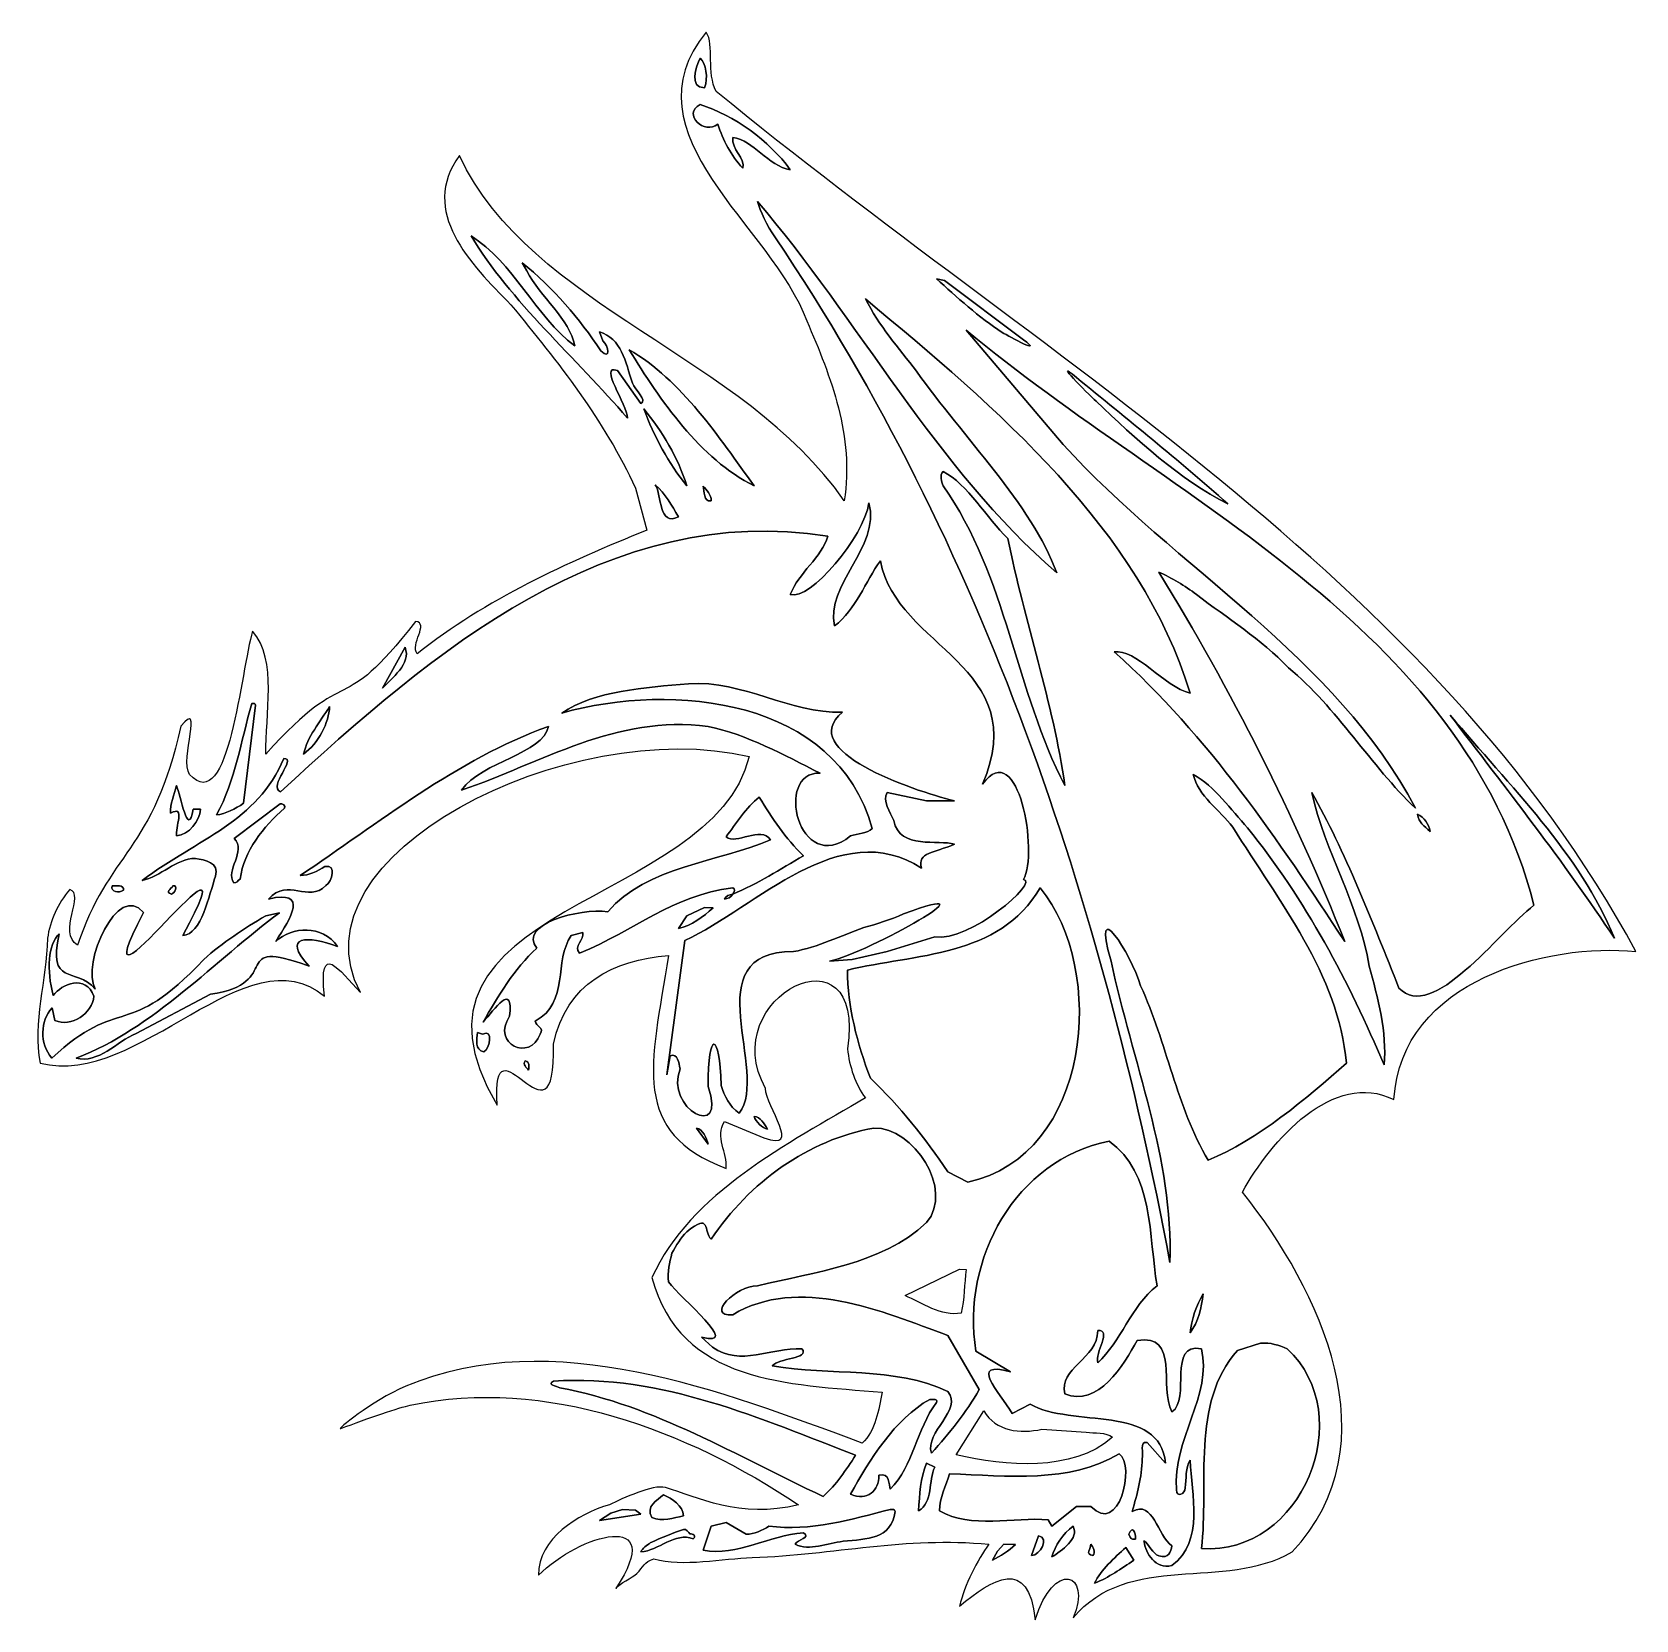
# Model space of a CAD drawing. Header units: centimetres. Extents: x -9.7 to 9.9, y -5.7 to 13.7.
import ezdxf

# ---------------------------------------------------------------- set-up
doc = ezdxf.new("R2010")
doc.units = ezdxf.units.CM
doc.header["$MEASUREMENT"] = 0
doc.layers.add('Ebene 1', color=7, linetype='Continuous')

msp = doc.modelspace()

# ---------------------------------------------------------------- linework, layer by layer
at = {"layer": 'Ebene 1'}
for points, knots in [([(-1.44526, 13.68298), (-1.34366, 13.52296), (-1.44526, 13.1826), (-1.32334, 12.95908), (-1.32334, 12.95908), (2.55016, 9.75614), (7.4549, 7.01548), (9.906, 2.45364), (9.906, 2.45364), (8.84174, 2.5654), (7.03326, 2.11074), (6.95198, 0.6477), (6.95198, 0.6477), (6.2103, 1.01346), (5.44322, 0.14224), (5.10286, -0.4826), (5.10286, -0.4826), (6.04774, -1.6764), (6.95198, -3.56108), (5.70738, -4.8768), (5.70738, -4.8768), (4.88442, -5.35686), (3.71602, -4.8641), (3.03276, -5.68198), (3.03276, -5.68198), (3.27406, -5.12571), (2.79146, -4.97078), (2.57048, -5.70738), (2.57048, -5.70738), (2.4892, -4.91998), (2.04978, -5.21208), (1.64592, -5.53974), (1.64592, -5.53974), (1.70688, -5.27812), (1.8669, -4.97586), (2.0066, -4.78282), (2.0066, -4.78282), (0.9779, -4.6863), (0.12192, -4.90982), (-0.88646, -4.94538), (-0.88646, -4.94538), (-1.23698, -4.95808), (-1.73482, -5.05968), (-2.08534, -4.96315), (-2.08534, -4.96315), (-2.20472, -5.00126), (-2.21234, -5.05968), (-2.29362, -5.14096), (-2.29362, -5.14096), (-2.35204, -5.1943), (-2.5019, -5.26034), (-2.55016, -5.32384), (-2.55016, -5.32384), (-1.905, -4.34848), (-2.99212, -4.65836), (-3.49504, -5.16128), (-3.49504, -5.16128), (-3.49504, -4.70916), (-3.01244, -4.41706), (-2.6289, -4.30022), (-2.6289, -4.30022), (-2.46634, -4.22656), (-2.0955, -4.04622), (-1.9431, -4.09194), (-1.9431, -4.09194), (-1.56464, -4.2037), (-1.03124, -4.48056), (-0.32004, -4.30022), (-0.32004, -4.30022), (-1.6764, -3.39598), (-3.39852, -2.73304), (-5.06222, -3.0861), (-5.06222, -3.0861), (-5.1816, -3.1115), (-5.58292, -3.24358), (-5.90804, -3.37058), (-5.90804, -3.37058), (-5.969, -3.39598), (-5.54736, -3.03784), (-5.11302, -2.85242), (-5.11302, -2.85242), (-3.32232, -2.09804), (-1.24206, -2.91846), (0.45974, -3.54838), (0.45974, -3.54838), (0.61976, -3.39598), (0.66294, -3.14198), (0.70104, -2.92608), (0.70104, -2.92608), (-0.4572, -2.82956), (-1.76276, -2.81686), (-2.1082, -1.52654), (-2.1082, -1.52654), (-1.64592, -0.49276), (-0.43942, 0.11176), (0.49784, 0.66802), (0.49784, 0.66802), (0.37846, 0.8255), (0.29972, 1.0541), (0.2794, 1.26492), (0.2794, 1.26492), (0.5207, 2.82956), (-1.34366, 1.90246), (-0.72136, 0.78232), (-0.72136, 0.78232), (-0.72136, 0.56134), (-0.25908, 0), (-0.74168, 0.18034), (-0.74168, 0.18034), (-0.74168, 0.18034), (-1.22428, 0.37846), (-1.22428, 0.37846), (-1.22428, 0.37846), (-1.34366, 0.19049), (-1.1811, 0), (-1.20396, -0.19303), (-1.20396, -0.19303), (-2.36982, 0.24892), (-2.12852, 1.04394), (-1.905, 2.40792), (-1.905, 2.40792), (-2.58826, 2.3495), (-3.1496, 2.06756), (-3.31216, 1.32334), (-3.31216, 1.32334), (-3.27406, -0.08889), (-4.0767, 1.77038), (-3.99795, 0.57912), (-3.99795, 0.57912), (-5.45846, 3.04038), (-1.36144, 2.98958), (-0.92202, 4.83616), (-0.92202, 4.83616), (-3.1115, 5.35178), (-6.55828, 3.63728), (-5.66928, 1.95326), (-5.66928, 1.95326), (-5.92836, 2.23266), (-6.1849, 2.59842), (-6.10616, 1.91008), (-6.10616, 1.91008), (-7.05358, 2.69748), (-8.36676, 0.7874), (-9.57834, 1.0922), (-9.57834, 1.0922), (-9.6774, 1.5875), (-9.49706, 2.10566), (-9.48944, 2.6162), (-9.48944, 2.6162), (-9.45896, 2.8321), (-9.36244, 3.04038), (-9.21766, 3.2131), (-9.21766, 3.2131), (-9.02462, 3.15722), (-9.3726, 2.68478), (-9.12114, 2.53238), (-9.12114, 2.53238), (-8.75792, 3.64998), (-8.18642, 3.6957), (-7.8613, 5.207), (-7.8613, 5.207), (-7.57428, 5.55498), (-7.87908, 4.8006), (-7.75462, 4.61772), (-7.75462, 4.61772), (-7.26948, 4.08432), (-7.12724, 5.9055), (-6.985, 6.36524), (-6.985, 6.36524), (-6.67766, 6.01472), (-6.83006, 5.34162), (-6.82498, 4.86664), (-6.82498, 4.86664), (-5.76834, 6.02996), (-5.94868, 5.25526), (-4.99618, 6.48462), (-4.99618, 6.48462), (-4.82092, 6.47446), (-5.06729, 6.1976), (-4.97586, 6.09092), (-4.97586, 6.09092), (-4.13258, 6.7564), (-3.1496, 7.20852), (-2.16916, 7.59968), (-2.16916, 7.59968), (-2.16916, 7.59968), (-2.30886, 8.11276), (-2.30886, 8.11276), (-2.30886, 8.11276), (-2.68986, 8.9408), (-3.25374, 9.652), (-3.83032, 10.35304), (-3.83032, 10.35304), (-4.32561, 10.85088), (-4.95554, 11.4935), (-4.46024, 12.17422), (-4.46024, 12.17422), (-3.57631, 10.30224), (-1.00076, 9.74598), (0.23876, 7.96036), (0.23876, 7.96036), (0.36068, 8.74521), (0.08128, 9.46658), (-0.21844, 10.15492), (-0.21844, 10.15492), (-0.64008, 11.31062), (-2.46888, 12.43584), (-1.44526, 13.68298)], [0, 0, 0, 0, 0.01923077, 0.01923077, 0.01923077, 0.01923077, 0.03846154, 0.03846154, 0.03846154, 0.03846154, 0.05769231, 0.05769231, 0.05769231, 0.05769231, 0.07692308, 0.07692308, 0.07692308, 0.07692308, 0.09615385, 0.09615385, 0.09615385, 0.09615385, 0.11538462, 0.11538462, 0.11538462, 0.11538462, 0.13461538, 0.13461538, 0.13461538, 0.13461538, 0.15384615, 0.15384615, 0.15384615, 0.15384615, 0.17307692, 0.17307692, 0.17307692, 0.17307692, 0.19230769, 0.19230769, 0.19230769, 0.19230769, 0.21153846, 0.21153846, 0.21153846, 0.21153846, 0.23076923, 0.23076923, 0.23076923, 0.23076923, 0.25, 0.25, 0.25, 0.25, 0.26923077, 0.26923077, 0.26923077, 0.26923077, 0.28846154, 0.28846154, 0.28846154, 0.28846154, 0.30769231, 0.30769231, 0.30769231, 0.30769231, 0.32692308, 0.32692308, 0.32692308, 0.32692308, 0.34615385, 0.34615385, 0.34615385, 0.34615385, 0.36538462, 0.36538462, 0.36538462, 0.36538462, 0.38461538, 0.38461538, 0.38461538, 0.38461538, 0.40384615, 0.40384615, 0.40384615, 0.40384615, 0.42307692, 0.42307692, 0.42307692, 0.42307692, 0.44230769, 0.44230769, 0.44230769, 0.44230769, 0.46153846, 0.46153846, 0.46153846, 0.46153846, 0.48076923, 0.48076923, 0.48076923, 0.48076923, 0.5, 0.5, 0.5, 0.5, 0.51923077, 0.51923077, 0.51923077, 0.51923077, 0.53846154, 0.53846154, 0.53846154, 0.53846154, 0.55769231, 0.55769231, 0.55769231, 0.55769231, 0.57692308, 0.57692308, 0.57692308, 0.57692308, 0.59615385, 0.59615385, 0.59615385, 0.59615385, 0.61538462, 0.61538462, 0.61538462, 0.61538462, 0.63461538, 0.63461538, 0.63461538, 0.63461538, 0.65384615, 0.65384615, 0.65384615, 0.65384615, 0.67307692, 0.67307692, 0.67307692, 0.67307692, 0.69230769, 0.69230769, 0.69230769, 0.69230769, 0.71153846, 0.71153846, 0.71153846, 0.71153846, 0.73076923, 0.73076923, 0.73076923, 0.73076923, 0.75, 0.75, 0.75, 0.75, 0.76923077, 0.76923077, 0.76923077, 0.76923077, 0.78846154, 0.78846154, 0.78846154, 0.78846154, 0.80769231, 0.80769231, 0.80769231, 0.80769231, 0.82692308, 0.82692308, 0.82692308, 0.82692308, 0.84615385, 0.84615385, 0.84615385, 0.84615385, 0.86538462, 0.86538462, 0.86538462, 0.86538462, 0.88461538, 0.88461538, 0.88461538, 0.88461538, 0.90384615, 0.90384615, 0.90384615, 0.90384615, 0.92307692, 0.92307692, 0.92307692, 0.92307692, 0.94230769, 0.94230769, 0.94230769, 0.94230769, 0.96153846, 0.96153846, 0.96153846, 0.96153846, 0.98076923, 0.98076923, 0.98076923, 0.98076923, 1, 1, 1, 1]), ([(-1.52146, 13.36294), (-1.56464, 13.26388), (-1.6637, 13.00226), (-1.46558, 13.00226), (-1.46558, 13.00226), (-1.4224, 13.12164), (-1.44526, 13.30198), (-1.52146, 13.36294)], [0, 0, 0, 0, 0.5, 0.5, 0.5, 0.5, 1, 1, 1, 1]), ([(-1.52146, 12.79906), (-1.74498, 12.67968), (-1.46558, 12.42314), (-1.30302, 12.55776), (-1.30302, 12.55776), (-1.24206, 12.36472), (-1.143, 12.17422), (-1.00076, 12.02182), (-1.00076, 12.02182), (-0.96012, 12.13866), (-1.143, 12.25296), (-1.12268, 12.3952), (-1.12268, 12.3952), (-0.86106, 12.36218), (-0.6985, 12.04722), (-0.4191, 12.0015), (-0.4191, 12.0015), (-0.68072, 12.36218), (-1.10236, 12.6619), (-1.52146, 12.79906)], [0, 0, 0, 0, 0.2, 0.2, 0.2, 0.2, 0.4, 0.4, 0.4, 0.4, 0.6, 0.6, 0.6, 0.6, 0.8, 0.8, 0.8, 0.8, 1, 1, 1, 1]), ([(-0.82041, 11.61288), (-0.78486, 11.4935), (-0.7112, 11.3284), (-0.60198, 11.17092), (-0.60198, 11.17092), (1.94564, 7.40156), (3.3909, 3.03784), (4.2164, -1.34112), (4.2164, -1.34112), (4.25958, -0.07874), (3.75666, 1.12014), (3.49758, 2.3368), (3.49758, 2.3368), (3.2512, 3.19024), (3.73888, 2.43586), (3.85826, 2.03454), (3.85826, 2.03454), (4.1783, 1.33858), (4.29767, 0.5588), (4.68122, -0.09397), (4.68122, -0.09397), (5.28574, 0.1524), (5.88771, 0.66294), (6.37032, 1.0922), (6.37032, 1.0922), (6.27126, 2.17932), (5.54736, 3.06324), (4.98348, 3.9751), (4.98348, 3.9751), (4.82345, 4.18338), (4.56184, 4.35356), (4.50087, 4.61518), (4.50087, 4.61518), (4.7625, 4.47548), (4.96316, 4.18338), (5.16382, 3.96494), (5.16382, 3.96494), (5.8674, 3.09372), (6.41095, 2.07518), (6.83005, 1.06934), (6.83005, 1.06934), (6.8707, 1.46812), (6.75386, 1.88976), (6.64972, 2.27584), (6.64972, 2.27584), (6.53034, 3.01498), (6.1087, 3.67284), (5.94868, 4.39674), (5.94868, 4.39674), (6.35, 3.69062), (6.6929, 2.8067), (7.01294, 2.00914), (7.01294, 2.00914), (7.4168, 1.57734), (8.21944, 2.68224), (8.6614, 3.02006), (8.6614, 3.02006), (7.77494, 6.46176), (4.25958, 7.93242), (1.7272, 10.04316), (1.7272, 10.04316), (1.7272, 10.04316), (2.91084, 8.64616), (2.91084, 8.64616), (2.91084, 8.64616), (4.2799, 7.14248), (6.25094, 6.05028), (7.2136, 4.2037), (7.2136, 4.2037), (6.67258, 4.72186), (6.25094, 5.4356), (5.66419, 5.92074), (5.66419, 5.92074), (5.32384, 6.27126), (4.92251, 6.52272), (4.53898, 6.81482), (4.53898, 6.81482), (4.40181, 6.9215), (4.23926, 7.01802), (4.07924, 7.08914), (4.07924, 7.08914), (4.96316, 5.65658), (5.74548, 4.1021), (6.35, 2.5781), (6.35, 2.5781), (5.54736, 3.79984), (4.699, 5.07492), (3.53568, 6.11378), (3.53568, 6.11378), (3.7973, 6.15696), (4.13766, 5.69468), (4.46278, 5.60832), (4.46278, 5.60832), (3.85826, 7.6073), (2.08788, 9.10336), (0.49784, 10.42416), (0.49784, 10.42416), (0.66294, 10.10412), (0.9017, 9.82218), (1.12268, 9.54024), (1.12268, 9.54024), (1.68656, 8.74267), (2.5273, 7.91464), (2.83464, 7.07898), (2.83464, 7.07898), (1.36398, 8.34898), (0.39878, 10.19556), (-0.82041, 11.61288)], [0, 0, 0, 0, 0.03703704, 0.03703704, 0.03703704, 0.03703704, 0.07407407, 0.07407407, 0.07407407, 0.07407407, 0.11111111, 0.11111111, 0.11111111, 0.11111111, 0.14814815, 0.14814815, 0.14814815, 0.14814815, 0.18518519, 0.18518519, 0.18518519, 0.18518519, 0.22222222, 0.22222222, 0.22222222, 0.22222222, 0.25925926, 0.25925926, 0.25925926, 0.25925926, 0.2962963, 0.2962963, 0.2962963, 0.2962963, 0.33333333, 0.33333333, 0.33333333, 0.33333333, 0.37037037, 0.37037037, 0.37037037, 0.37037037, 0.40740741, 0.40740741, 0.40740741, 0.40740741, 0.44444444, 0.44444444, 0.44444444, 0.44444444, 0.48148148, 0.48148148, 0.48148148, 0.48148148, 0.51851852, 0.51851852, 0.51851852, 0.51851852, 0.55555556, 0.55555556, 0.55555556, 0.55555556, 0.59259259, 0.59259259, 0.59259259, 0.59259259, 0.62962963, 0.62962963, 0.62962963, 0.62962963, 0.66666667, 0.66666667, 0.66666667, 0.66666667, 0.7037037, 0.7037037, 0.7037037, 0.7037037, 0.74074074, 0.74074074, 0.74074074, 0.74074074, 0.77777778, 0.77777778, 0.77777778, 0.77777778, 0.81481481, 0.81481481, 0.81481481, 0.81481481, 0.85185185, 0.85185185, 0.85185185, 0.85185185, 0.88888889, 0.88888889, 0.88888889, 0.88888889, 0.92592593, 0.92592593, 0.92592593, 0.92592593, 0.96296296, 0.96296296, 0.96296296, 0.96296296, 1, 1, 1, 1]), ([(-4.31799, 11.19378), (-3.83793, 10.39876), (-3.03276, 9.69771), (-2.40792, 8.96874), (-2.40792, 8.96874), (-2.40792, 9.1313), (-2.77114, 9.63676), (-2.52984, 9.5504), (-2.52984, 9.5504), (-2.52984, 9.5504), (-2.24536, 9.14654), (-2.24536, 9.14654), (-2.24536, 9.14654), (-2.15646, 9.18718), (-2.31648, 9.3091), (-2.34696, 9.39546), (-2.34696, 9.39546), (-2.43332, 9.65962), (-2.48158, 9.94156), (-2.75082, 10.02284), (-2.75082, 10.02284), (-2.75082, 10.02284), (-2.71018, 9.91108), (-2.71018, 9.91108), (-2.71018, 9.91108), (-2.6289, 9.8552), (-2.61112, 9.6647), (-2.73304, 9.79169), (-2.73304, 9.79169), (-2.99212, 10.17778), (-3.31216, 10.56386), (-3.69316, 10.86612), (-3.69316, 10.86612), (-3.69316, 10.86612), (-3.63727, 10.76706), (-3.63727, 10.76706), (-3.63727, 10.76706), (-3.47472, 10.44956), (-3.1115, 10.18032), (-3.05054, 9.85266), (-3.05054, 9.85266), (-3.53313, 10.20572), (-3.80492, 10.88136), (-4.31799, 11.19378)], [0, 0, 0, 0, 0.09090909, 0.09090909, 0.09090909, 0.09090909, 0.18181818, 0.18181818, 0.18181818, 0.18181818, 0.27272727, 0.27272727, 0.27272727, 0.27272727, 0.36363636, 0.36363636, 0.36363636, 0.36363636, 0.45454545, 0.45454545, 0.45454545, 0.45454545, 0.54545455, 0.54545455, 0.54545455, 0.54545455, 0.63636364, 0.63636364, 0.63636364, 0.63636364, 0.72727273, 0.72727273, 0.72727273, 0.72727273, 0.81818182, 0.81818182, 0.81818182, 0.81818182, 0.90909091, 0.90909091, 0.90909091, 0.90909091, 1, 1, 1, 1]), ([(2.42824, 9.92632), (2.42824, 9.92632), (1.46304, 10.64767), (1.46304, 10.64767), (1.46304, 10.64767), (1.46304, 10.64767), (1.36398, 10.67054), (1.36398, 10.67054), (1.36398, 10.67054), (1.61036, 10.45464), (1.88722, 10.19302), (2.16916, 10.01521), (2.16916, 10.01521), (2.25552, 9.96188), (2.68732, 9.73074), (2.42824, 9.92632)], [0, 0, 0, 0, 0.25, 0.25, 0.25, 0.25, 0.5, 0.5, 0.5, 0.5, 0.75, 0.75, 0.75, 0.75, 1, 1, 1, 1]), ([(-2.3876, 9.8044), (-2.00914, 9.18972), (-1.52146, 8.46836), (-0.86106, 8.14324), (-0.86106, 8.14324), (-1.28524, 8.72744), (-1.74498, 9.43356), (-2.3876, 9.8044)], [0, 0, 0, 0, 0.5, 0.5, 0.5, 0.5, 1, 1, 1, 1]), ([(3.0734, 9.46404), (2.7686, 9.71804), (3.20294, 9.27862), (3.3147, 9.17448), (3.3147, 9.17448), (3.79222, 8.71728), (4.34848, 8.21181), (4.92251, 7.92226), (4.92251, 7.92226), (4.32054, 8.45566), (3.6957, 8.95858), (3.0734, 9.46404)], [0, 0, 0, 0, 0.33333333, 0.33333333, 0.33333333, 0.33333333, 0.66666667, 0.66666667, 0.66666667, 0.66666667, 1, 1, 1, 1]), ([(-2.20726, 9.0805), (-2.08534, 8.75538), (-1.905, 8.40994), (-1.68402, 8.14324), (-1.68402, 8.14324), (-1.78562, 8.47598), (-1.98628, 8.8138), (-2.20726, 9.0805)], [0, 0, 0, 0, 0.5, 0.5, 0.5, 0.5, 1, 1, 1, 1]), ([(1.44526, 8.31849), (1.74752, 8.16102), (1.97612, 7.74954), (2.23774, 7.50062), (2.23774, 7.50062), (2.4384, 6.48716), (2.79146, 5.49402), (2.9337, 4.48056), (2.9337, 4.48056), (2.32918, 5.63118), (2.23012, 7.03326), (1.44526, 8.14324), (1.44526, 8.14324), (1.42494, 8.19658), (1.40208, 8.26516), (1.44526, 8.31849)], [0, 0, 0, 0, 0.25, 0.25, 0.25, 0.25, 0.5, 0.5, 0.5, 0.5, 0.75, 0.75, 0.75, 0.75, 1, 1, 1, 1]), ([(-2.06756, 8.15594), (-1.98628, 8.02132), (-2.02692, 7.6454), (-1.78562, 7.76224), (-1.78562, 7.76224), (-1.8669, 7.90194), (-1.94818, 8.04672), (-2.06756, 8.15594)], [0, 0, 0, 0, 0.5, 0.5, 0.5, 0.5, 1, 1, 1, 1]), ([(-1.48336, 8.13816), (-1.46558, 8.0772), (-1.48336, 7.94258), (-1.3843, 7.96036), (-1.3843, 7.96036), (-1.3843, 8.02894), (-1.44526, 8.09498), (-1.48336, 8.13816)], [0, 0, 0, 0, 0.5, 0.5, 0.5, 0.5, 1, 1, 1, 1]), ([(-9.43356, 1.76784), (-9.57834, 1.60528), (-9.5885, 1.33604), (-9.4361, 1.15316), (-9.4361, 1.15316), (-8.60298, 1.9304), (-8.51154, 1.36144), (-7.5819, 2.35712), (-7.5819, 2.35712), (-7.34822, 2.5654), (-7.09168, 2.73558), (-6.82498, 2.89052), (-6.82498, 2.89052), (-6.82498, 2.89052), (-6.65479, 2.92862), (-6.65479, 2.92862), (-6.65479, 2.92862), (-7.44474, 2.34696), (-8.19404, 1.51384), (-9.13892, 1.15316), (-9.13892, 1.15316), (-8.86968, 1.08204), (-8.64616, 1.35636), (-8.40486, 1.45288), (-8.40486, 1.45288), (-8.40486, 1.45288), (-7.49808, 1.93548), (-7.49808, 1.93548), (-7.49808, 1.93548), (-6.58622, 2.0574), (-7.29234, 2.63906), (-6.29412, 2.27584), (-6.29412, 2.27584), (-6.6421, 2.6543), (-6.30936, 2.64922), (-5.94868, 2.51714), (-5.94868, 2.51714), (-6.13918, 2.78638), (-6.49732, 2.76098), (-6.70306, 2.5781), (-6.70306, 2.5781), (-6.5151, 2.86512), (-6.29412, 3.2131), (-6.78942, 3.09626), (-6.78942, 3.09626), (-6.54812, 3.3655), (-6.30936, 3.04038), (-6.09092, 3.26136), (-6.09092, 3.26136), (-6.01472, 3.31216), (-5.95376, 3.52044), (-6.10108, 3.4925), (-6.10108, 3.4925), (-6.19506, 3.43662), (-6.29666, 3.38328), (-6.40334, 3.38328), (-6.40334, 3.38328), (-5.46354, 4.01066), (-4.48055, 4.80568), (-3.37312, 5.20446), (-3.37312, 5.20446), (-3.43408, 4.86664), (-4.18084, 4.78282), (-4.43484, 4.42468), (-4.43484, 4.42468), (-3.45186, 4.75996), (-2.55016, 5.34924), (-1.4224, 5.20446), (-1.4224, 5.20446), (-0.94234, 5.10286), (-0.50038, 4.85648), (-0.05588, 4.63296), (-0.05588, 4.63296), (-0.61976, 4.65582), (-0.32004, 3.36042), (0.3175, 3.86588), (0.3175, 3.86588), (0.39878, 3.89382), (0.5207, 3.89382), (0.58166, 3.95732), (0.58166, 3.95732), (0.14224, 5.54482), (-1.84658, 5.74802), (-3.21056, 5.36702), (-3.21056, 5.36702), (-2.80924, 5.64134), (-2.18948, 5.6769), (-1.6637, 5.72516), (-1.6637, 5.72516), (-0.98298, 5.77088), (-0.43942, 5.35686), (0.21844, 5.37718), (0.21844, 5.37718), (-0.35814, 4.90982), (1.06172, 4.42468), (1.58496, 4.29514), (1.58496, 4.29514), (1.58496, 4.29514), (1.2446, 4.29514), (1.2446, 4.29514), (1.2446, 4.29514), (1.2446, 4.29514), (0.762, 4.39674), (0.762, 4.39674), (0.762, 4.39674), (0.70104, 4.2926), (0.8001, 4.16052), (0.84328, 4.05384), (0.84328, 4.05384), (0.92202, 3.68808), (1.38684, 3.83032), (1.58496, 3.76428), (1.58496, 3.76428), (1.34366, 3.66014), (1.12268, 3.66776), (1.18364, 3.47472), (1.18364, 3.47472), (0.1778, 4.1148), (-0.82041, 3.00482), (-1.70688, 2.58826), (-1.70688, 2.58826), (-1.70688, 2.58826), (-1.92532, 0.94996), (-1.92532, 0.94996), (-1.92532, 0.94996), (-1.92532, 0.94996), (-1.88722, 1.1811), (-1.88722, 1.1811), (-1.88722, 1.1811), (-1.78562, 1.2192), (-1.78562, 1.08966), (-1.76276, 1.02362), (-1.76276, 1.02362), (-1.96596, 0.54102), (-1.1811, 0.12446), (-1.4224, 0.80772), (-1.4224, 0.80772), (-1.4224, 1.50876), (-1.28524, 1.47574), (-1.26238, 0.82042), (-1.26238, 0.82042), (-1.22428, 0.69088), (-1.16332, 0.56134), (-1.04394, 0.48006), (-1.04394, 0.48006), (-0.6604, 0.97536), (-1.60528, 2.45872), (-0.381, 2.45364), (-0.381, 2.45364), (-0.07874, 2.50952), (0.19812, 2.64668), (0.48006, 2.74828), (0.48006, 2.74828), (0.64008, 2.79146), (0.8001, 2.84226), (0.96266, 2.91338), (0.96266, 2.91338), (2.18694, 3.37058), (0.54102, 2.44348), (0.06096, 2.3368), (0.06096, 2.3368), (0.06096, 2.3368), (0.33782, 2.35712), (0.33782, 2.35712), (0.33782, 2.35712), (0.33782, 2.35712), (0.762, 2.45618), (0.762, 2.45618), (0.762, 2.45618), (0.762, 2.45618), (1.34366, 2.63398), (1.34366, 2.63398), (1.34366, 2.63398), (1.7653, 2.56286), (2.63144, 3.3147), (2.42824, 3.33502), (2.42824, 3.33502), (2.61112, 3.64998), (2.36982, 5.09524), (1.92786, 4.49834), (1.92786, 4.49834), (2.55016, 5.94614), (0.88138, 6.1595), (0.68072, 7.2263), (0.68072, 7.2263), (0.49784, 6.96976), (0.37846, 6.63194), (0.12192, 6.43128), (0.12192, 6.43128), (0, 6.92912), (0.68072, 7.38378), (0.54102, 7.93242), (0.54102, 7.93242), (0.48006, 7.51586), (-0.1778, 6.73608), (-0.4191, 6.81482), (-0.4191, 6.81482), (-0.32004, 7.07898), (-0.03556, 7.26694), (0.04064, 7.52856), (0.04064, 7.52856), (-2.6289, 7.9502), (-4.79551, 6.11378), (-6.64464, 4.40436), (-6.64464, 4.40436), (-6.80466, 4.47548), (-6.43636, 4.81076), (-6.604, 4.8133), (-6.604, 4.8133), (-6.92658, 4.04114), (-7.64794, 3.83286), (-8.33374, 3.32232), (-8.33374, 3.32232), (-8.10514, 3.3655), (-7.9248, 3.59156), (-7.68096, 3.59156), (-7.68096, 3.59156), (-7.56666, 3.57124), (-7.38886, 3.54584), (-7.43712, 3.37566), (-7.43712, 3.37566), (-7.5184, 3.14706), (-7.6073, 2.65938), (-7.8359, 2.65176), (-7.8359, 2.65176), (-6.87324, 4.42468), (-9.19988, 1.22682), (-8.3185, 2.93116), (-8.3185, 2.93116), (-8.62584, 3.3147), (-9.08304, 2.30886), (-8.90524, 1.99644), (-8.90524, 1.99644), (-9.15162, 2.27838), (-9.49198, 2.0193), (-9.34466, 2.67208), (-9.34466, 2.67208), (-9.48436, 2.53746), (-9.50214, 2.23012), (-9.41832, 1.9177), (-9.41832, 1.9177), (-9.31926, 2.05994), (-9.02462, 2.17932), (-8.92302, 1.91008), (-8.92302, 1.91008), (-8.93572, 1.69672), (-9.20242, 1.52654), (-9.398, 1.6129), (-9.398, 1.6129), (-9.398, 1.6129), (-9.43356, 1.76784), (-9.43356, 1.76784)], [0, 0, 0, 0, 0.01587302, 0.01587302, 0.01587302, 0.01587302, 0.03174603, 0.03174603, 0.03174603, 0.03174603, 0.04761905, 0.04761905, 0.04761905, 0.04761905, 0.06349206, 0.06349206, 0.06349206, 0.06349206, 0.07936508, 0.07936508, 0.07936508, 0.07936508, 0.0952381, 0.0952381, 0.0952381, 0.0952381, 0.11111111, 0.11111111, 0.11111111, 0.11111111, 0.12698413, 0.12698413, 0.12698413, 0.12698413, 0.14285714, 0.14285714, 0.14285714, 0.14285714, 0.15873016, 0.15873016, 0.15873016, 0.15873016, 0.17460317, 0.17460317, 0.17460317, 0.17460317, 0.19047619, 0.19047619, 0.19047619, 0.19047619, 0.20634921, 0.20634921, 0.20634921, 0.20634921, 0.22222222, 0.22222222, 0.22222222, 0.22222222, 0.23809524, 0.23809524, 0.23809524, 0.23809524, 0.25396825, 0.25396825, 0.25396825, 0.25396825, 0.26984127, 0.26984127, 0.26984127, 0.26984127, 0.28571429, 0.28571429, 0.28571429, 0.28571429, 0.3015873, 0.3015873, 0.3015873, 0.3015873, 0.31746032, 0.31746032, 0.31746032, 0.31746032, 0.33333333, 0.33333333, 0.33333333, 0.33333333, 0.34920635, 0.34920635, 0.34920635, 0.34920635, 0.36507937, 0.36507937, 0.36507937, 0.36507937, 0.38095238, 0.38095238, 0.38095238, 0.38095238, 0.3968254, 0.3968254, 0.3968254, 0.3968254, 0.41269841, 0.41269841, 0.41269841, 0.41269841, 0.42857143, 0.42857143, 0.42857143, 0.42857143, 0.44444444, 0.44444444, 0.44444444, 0.44444444, 0.46031746, 0.46031746, 0.46031746, 0.46031746, 0.47619048, 0.47619048, 0.47619048, 0.47619048, 0.49206349, 0.49206349, 0.49206349, 0.49206349, 0.50793651, 0.50793651, 0.50793651, 0.50793651, 0.52380952, 0.52380952, 0.52380952, 0.52380952, 0.53968254, 0.53968254, 0.53968254, 0.53968254, 0.55555556, 0.55555556, 0.55555556, 0.55555556, 0.57142857, 0.57142857, 0.57142857, 0.57142857, 0.58730159, 0.58730159, 0.58730159, 0.58730159, 0.6031746, 0.6031746, 0.6031746, 0.6031746, 0.61904762, 0.61904762, 0.61904762, 0.61904762, 0.63492063, 0.63492063, 0.63492063, 0.63492063, 0.65079365, 0.65079365, 0.65079365, 0.65079365, 0.66666667, 0.66666667, 0.66666667, 0.66666667, 0.68253968, 0.68253968, 0.68253968, 0.68253968, 0.6984127, 0.6984127, 0.6984127, 0.6984127, 0.71428571, 0.71428571, 0.71428571, 0.71428571, 0.73015873, 0.73015873, 0.73015873, 0.73015873, 0.74603175, 0.74603175, 0.74603175, 0.74603175, 0.76190476, 0.76190476, 0.76190476, 0.76190476, 0.77777778, 0.77777778, 0.77777778, 0.77777778, 0.79365079, 0.79365079, 0.79365079, 0.79365079, 0.80952381, 0.80952381, 0.80952381, 0.80952381, 0.82539683, 0.82539683, 0.82539683, 0.82539683, 0.84126984, 0.84126984, 0.84126984, 0.84126984, 0.85714286, 0.85714286, 0.85714286, 0.85714286, 0.87301587, 0.87301587, 0.87301587, 0.87301587, 0.88888889, 0.88888889, 0.88888889, 0.88888889, 0.9047619, 0.9047619, 0.9047619, 0.9047619, 0.92063492, 0.92063492, 0.92063492, 0.92063492, 0.93650794, 0.93650794, 0.93650794, 0.93650794, 0.95238095, 0.95238095, 0.95238095, 0.95238095, 0.96825397, 0.96825397, 0.96825397, 0.96825397, 0.98412698, 0.98412698, 0.98412698, 0.98412698, 1, 1, 1, 1]), ([(-9.43356, 1.76784), (-9.43356, 1.76784), (-9.398, 1.6129), (-9.398, 1.6129), (-9.398, 1.6129), (-9.20242, 1.52654), (-8.93572, 1.69672), (-8.92302, 1.91008), (-8.92302, 1.91008), (-9.02462, 2.17932), (-9.31926, 2.05994), (-9.41832, 1.9177), (-9.41832, 1.9177), (-9.50214, 2.23012), (-9.48436, 2.53746), (-9.34466, 2.67208), (-9.34466, 2.67208), (-9.49198, 2.0193), (-9.15162, 2.27838), (-8.90524, 1.99644), (-8.90524, 1.99644), (-9.08304, 2.30886), (-8.62584, 3.3147), (-8.3185, 2.93116), (-8.3185, 2.93116), (-9.19988, 1.22682), (-6.87324, 4.42468), (-7.8359, 2.65176), (-7.8359, 2.65176), (-7.6073, 2.65938), (-7.5184, 3.14706), (-7.43712, 3.37566), (-7.43712, 3.37566), (-7.38886, 3.54584), (-7.56666, 3.57124), (-7.68096, 3.59156), (-7.68096, 3.59156), (-7.9248, 3.59156), (-8.10514, 3.3655), (-8.33374, 3.32232), (-8.33374, 3.32232), (-7.64794, 3.83286), (-6.92658, 4.04114), (-6.604, 4.8133), (-6.604, 4.8133), (-6.43636, 4.81076), (-6.80466, 4.47548), (-6.64464, 4.40436), (-6.64464, 4.40436), (-4.79551, 6.11378), (-2.6289, 7.9502), (0.04064, 7.52856), (0.04064, 7.52856), (-0.03556, 7.26694), (-0.32004, 7.07898), (-0.4191, 6.81482), (-0.4191, 6.81482), (-0.1778, 6.73608), (0.48006, 7.51586), (0.54102, 7.93242), (0.54102, 7.93242), (0.68072, 7.38378), (0, 6.92912), (0.12192, 6.43128), (0.12192, 6.43128), (0.37846, 6.63194), (0.49784, 6.96976), (0.68072, 7.2263), (0.68072, 7.2263), (0.88138, 6.1595), (2.55016, 5.94614), (1.92786, 4.49834), (1.92786, 4.49834), (2.36982, 5.09524), (2.61112, 3.64998), (2.42824, 3.33502), (2.42824, 3.33502), (2.63144, 3.3147), (1.7653, 2.56286), (1.34366, 2.63398), (1.34366, 2.63398), (1.34366, 2.63398), (0.762, 2.45618), (0.762, 2.45618), (0.762, 2.45618), (0.762, 2.45618), (0.33782, 2.35712), (0.33782, 2.35712), (0.33782, 2.35712), (0.33782, 2.35712), (0.06096, 2.3368), (0.06096, 2.3368), (0.06096, 2.3368), (0.54102, 2.44348), (2.18694, 3.37058), (0.96266, 2.91338), (0.96266, 2.91338), (0.8001, 2.84226), (0.64008, 2.79146), (0.48006, 2.74828), (0.48006, 2.74828), (0.19812, 2.64668), (-0.07874, 2.50952), (-0.381, 2.45364), (-0.381, 2.45364), (-1.60528, 2.45872), (-0.6604, 0.97536), (-1.04394, 0.48006), (-1.04394, 0.48006), (-1.16332, 0.56134), (-1.22428, 0.69088), (-1.26238, 0.82042), (-1.26238, 0.82042), (-1.28524, 1.47574), (-1.4224, 1.50876), (-1.4224, 0.80772), (-1.4224, 0.80772), (-1.1811, 0.12446), (-1.96596, 0.54102), (-1.76276, 1.02362), (-1.76276, 1.02362), (-1.78562, 1.08966), (-1.78562, 1.2192), (-1.88722, 1.1811), (-1.88722, 1.1811), (-1.88722, 1.1811), (-1.92532, 0.94996), (-1.92532, 0.94996), (-1.92532, 0.94996), (-1.92532, 0.94996), (-1.70688, 2.58826), (-1.70688, 2.58826), (-1.70688, 2.58826), (-0.82041, 3.00482), (0.1778, 4.1148), (1.18364, 3.47472), (1.18364, 3.47472), (1.12268, 3.66776), (1.34366, 3.66014), (1.58496, 3.76428), (1.58496, 3.76428), (1.38684, 3.83032), (0.92202, 3.68808), (0.84328, 4.05384), (0.84328, 4.05384), (0.8001, 4.16052), (0.70104, 4.2926), (0.762, 4.39674), (0.762, 4.39674), (0.762, 4.39674), (1.2446, 4.29514), (1.2446, 4.29514), (1.2446, 4.29514), (1.2446, 4.29514), (1.58496, 4.29514), (1.58496, 4.29514), (1.58496, 4.29514), (1.06172, 4.42468), (-0.35814, 4.90982), (0.21844, 5.37718), (0.21844, 5.37718), (-0.43942, 5.35686), (-0.98298, 5.77088), (-1.6637, 5.72516), (-1.6637, 5.72516), (-2.18948, 5.6769), (-2.80924, 5.64134), (-3.21056, 5.36702), (-3.21056, 5.36702), (-1.84658, 5.74802), (0.14224, 5.54482), (0.58166, 3.95732), (0.58166, 3.95732), (0.5207, 3.89382), (0.39878, 3.89382), (0.3175, 3.86588), (0.3175, 3.86588), (-0.32004, 3.36042), (-0.61976, 4.65582), (-0.05588, 4.63296), (-0.05588, 4.63296), (-0.50038, 4.85648), (-0.94234, 5.10286), (-1.4224, 5.20446), (-1.4224, 5.20446), (-2.55016, 5.34924), (-3.45186, 4.75996), (-4.43484, 4.42468), (-4.43484, 4.42468), (-4.18084, 4.78282), (-3.43408, 4.86664), (-3.37312, 5.20446), (-3.37312, 5.20446), (-4.48055, 4.80568), (-5.46354, 4.01066), (-6.40334, 3.38328), (-6.40334, 3.38328), (-6.29666, 3.38328), (-6.19506, 3.43662), (-6.10108, 3.4925), (-6.10108, 3.4925), (-5.95376, 3.52044), (-6.01472, 3.31216), (-6.09092, 3.26136), (-6.09092, 3.26136), (-6.30936, 3.04038), (-6.54812, 3.3655), (-6.78942, 3.09626), (-6.78942, 3.09626), (-6.29412, 3.2131), (-6.5151, 2.86512), (-6.70306, 2.5781), (-6.70306, 2.5781), (-6.49732, 2.76098), (-6.13918, 2.78638), (-5.94868, 2.51714), (-5.94868, 2.51714), (-6.30936, 2.64922), (-6.6421, 2.6543), (-6.29412, 2.27584), (-6.29412, 2.27584), (-7.29234, 2.63906), (-6.58622, 2.0574), (-7.49808, 1.93548), (-7.49808, 1.93548), (-7.49808, 1.93548), (-8.40486, 1.45288), (-8.40486, 1.45288), (-8.40486, 1.45288), (-8.64616, 1.35636), (-8.86968, 1.08204), (-9.13892, 1.15316), (-9.13892, 1.15316), (-8.19404, 1.51384), (-7.44474, 2.34696), (-6.65479, 2.92862), (-6.65479, 2.92862), (-6.65479, 2.92862), (-6.82498, 2.89052), (-6.82498, 2.89052), (-6.82498, 2.89052), (-7.09168, 2.73558), (-7.34822, 2.5654), (-7.5819, 2.35712), (-7.5819, 2.35712), (-8.51154, 1.36144), (-8.60298, 1.9304), (-9.4361, 1.15316), (-9.4361, 1.15316), (-9.5885, 1.33604), (-9.57834, 1.60528), (-9.43356, 1.76784)], [0, 0, 0, 0, 0.01587302, 0.01587302, 0.01587302, 0.01587302, 0.03174603, 0.03174603, 0.03174603, 0.03174603, 0.04761905, 0.04761905, 0.04761905, 0.04761905, 0.06349206, 0.06349206, 0.06349206, 0.06349206, 0.07936508, 0.07936508, 0.07936508, 0.07936508, 0.0952381, 0.0952381, 0.0952381, 0.0952381, 0.11111111, 0.11111111, 0.11111111, 0.11111111, 0.12698413, 0.12698413, 0.12698413, 0.12698413, 0.14285714, 0.14285714, 0.14285714, 0.14285714, 0.15873016, 0.15873016, 0.15873016, 0.15873016, 0.17460317, 0.17460317, 0.17460317, 0.17460317, 0.19047619, 0.19047619, 0.19047619, 0.19047619, 0.20634921, 0.20634921, 0.20634921, 0.20634921, 0.22222222, 0.22222222, 0.22222222, 0.22222222, 0.23809524, 0.23809524, 0.23809524, 0.23809524, 0.25396825, 0.25396825, 0.25396825, 0.25396825, 0.26984127, 0.26984127, 0.26984127, 0.26984127, 0.28571429, 0.28571429, 0.28571429, 0.28571429, 0.3015873, 0.3015873, 0.3015873, 0.3015873, 0.31746032, 0.31746032, 0.31746032, 0.31746032, 0.33333333, 0.33333333, 0.33333333, 0.33333333, 0.34920635, 0.34920635, 0.34920635, 0.34920635, 0.36507937, 0.36507937, 0.36507937, 0.36507937, 0.38095238, 0.38095238, 0.38095238, 0.38095238, 0.3968254, 0.3968254, 0.3968254, 0.3968254, 0.41269841, 0.41269841, 0.41269841, 0.41269841, 0.42857143, 0.42857143, 0.42857143, 0.42857143, 0.44444444, 0.44444444, 0.44444444, 0.44444444, 0.46031746, 0.46031746, 0.46031746, 0.46031746, 0.47619048, 0.47619048, 0.47619048, 0.47619048, 0.49206349, 0.49206349, 0.49206349, 0.49206349, 0.50793651, 0.50793651, 0.50793651, 0.50793651, 0.52380952, 0.52380952, 0.52380952, 0.52380952, 0.53968254, 0.53968254, 0.53968254, 0.53968254, 0.55555556, 0.55555556, 0.55555556, 0.55555556, 0.57142857, 0.57142857, 0.57142857, 0.57142857, 0.58730159, 0.58730159, 0.58730159, 0.58730159, 0.6031746, 0.6031746, 0.6031746, 0.6031746, 0.61904762, 0.61904762, 0.61904762, 0.61904762, 0.63492063, 0.63492063, 0.63492063, 0.63492063, 0.65079365, 0.65079365, 0.65079365, 0.65079365, 0.66666667, 0.66666667, 0.66666667, 0.66666667, 0.68253968, 0.68253968, 0.68253968, 0.68253968, 0.6984127, 0.6984127, 0.6984127, 0.6984127, 0.71428571, 0.71428571, 0.71428571, 0.71428571, 0.73015873, 0.73015873, 0.73015873, 0.73015873, 0.74603175, 0.74603175, 0.74603175, 0.74603175, 0.76190476, 0.76190476, 0.76190476, 0.76190476, 0.77777778, 0.77777778, 0.77777778, 0.77777778, 0.79365079, 0.79365079, 0.79365079, 0.79365079, 0.80952381, 0.80952381, 0.80952381, 0.80952381, 0.82539683, 0.82539683, 0.82539683, 0.82539683, 0.84126984, 0.84126984, 0.84126984, 0.84126984, 0.85714286, 0.85714286, 0.85714286, 0.85714286, 0.87301587, 0.87301587, 0.87301587, 0.87301587, 0.88888889, 0.88888889, 0.88888889, 0.88888889, 0.9047619, 0.9047619, 0.9047619, 0.9047619, 0.92063492, 0.92063492, 0.92063492, 0.92063492, 0.93650794, 0.93650794, 0.93650794, 0.93650794, 0.95238095, 0.95238095, 0.95238095, 0.95238095, 0.96825397, 0.96825397, 0.96825397, 0.96825397, 0.98412698, 0.98412698, 0.98412698, 0.98412698, 1, 1, 1, 1]), ([(-5.12318, 6.16966), (-5.12318, 6.16966), (-5.40004, 5.66928), (-5.40004, 5.66928), (-5.40004, 5.66928), (-5.2959, 5.78358), (-5.0419, 5.97154), (-5.12318, 6.16966)], [0, 0, 0, 0, 0.5, 0.5, 0.5, 0.5, 1, 1, 1, 1]), ([(-6.99262, 5.48386), (-7.12978, 5.02666), (-7.19074, 4.54914), (-7.42696, 4.12242), (-7.42696, 4.12242), (-7.31266, 4.13512), (-7.19836, 4.19862), (-7.09422, 4.26466), (-7.09422, 4.26466), (-7.09422, 4.26466), (-6.94944, 5.46354), (-6.94944, 5.46354), (-6.94944, 5.46354), (-6.9469, 5.4864), (-6.97484, 5.48386), (-6.99262, 5.48386)], [0, 0, 0, 0, 0.25, 0.25, 0.25, 0.25, 0.5, 0.5, 0.5, 0.5, 0.75, 0.75, 0.75, 0.75, 1, 1, 1, 1]), ([(-6.0452, 5.44576), (-6.16204, 5.2578), (-6.31698, 5.07492), (-6.3627, 4.86664), (-6.3627, 4.86664), (-6.18236, 4.99364), (-6.05028, 5.25272), (-6.0452, 5.44576)], [0, 0, 0, 0, 0.5, 0.5, 0.5, 0.5, 1, 1, 1, 1]), ([(7.63778, 5.34162), (8.3185, 4.45008), (9.02462, 3.55092), (9.64438, 2.6162), (9.64438, 2.6162), (9.22274, 3.65252), (8.36168, 4.48056), (7.63778, 5.34162)], [0, 0, 0, 0, 0.5, 0.5, 0.5, 0.5, 1, 1, 1, 1]), ([(-7.91464, 4.48056), (-7.94004, 4.36626), (-7.99846, 4.25958), (-7.9883, 4.14274), (-7.9883, 4.14274), (-7.79272, 4.2545), (-7.9375, 3.9624), (-7.9121, 3.86588), (-7.9121, 3.86588), (-7.75462, 3.88112), (-7.63524, 4.04622), (-7.62, 4.19354), (-7.62, 4.19354), (-7.62, 4.19354), (-7.7089, 4.19354), (-7.7089, 4.19354), (-7.7089, 4.19354), (-7.77748, 3.81762), (-7.8613, 4.37388), (-7.91464, 4.48056)], [0, 0, 0, 0, 0.2, 0.2, 0.2, 0.2, 0.4, 0.4, 0.4, 0.4, 0.6, 0.6, 0.6, 0.6, 0.8, 0.8, 0.8, 0.8, 1, 1, 1, 1]), ([(-1.12268, 3.15468), (-1.16332, 3.1496), (-1.20396, 3.13436), (-1.22428, 3.09626), (-1.22428, 3.09626), (-1.1811, 3.0988), (-1.143, 3.11658), (-1.12268, 3.15468), (-1.12268, 3.15468), (-0.82041, 3.28168), (-0.53848, 3.45948), (-0.25908, 3.62458), (-0.25908, 3.62458), (-0.48006, 3.83286), (-0.64008, 4.08686), (-0.79756, 4.33832), (-0.79756, 4.33832), (-0.96012, 4.2164), (-1.08204, 4.01574), (-1.20396, 3.85572), (-1.20396, 3.85572), (-1.08204, 3.75158), (-0.77978, 3.99288), (-0.6604, 3.82016), (-0.6604, 3.82016), (-1.30302, 3.5433), (-2.16916, 3.49758), (-2.64922, 2.94132), (-2.64922, 2.94132), (-2.99212, 2.98704), (-3.7465, 2.78638), (-3.51536, 2.49682), (-3.51536, 2.49682), (-3.78967, 2.24282), (-3.99288, 1.90246), (-4.17068, 1.59258), (-4.17068, 1.59258), (-4.03098, 1.74498), (-3.79475, 2.09804), (-3.84809, 1.6637), (-3.84809, 1.6637), (-4.07416, 1.32588), (-3.5941, 1.1049), (-3.47472, 1.44526), (-3.47472, 1.44526), (-3.41376, 1.52908), (-3.53313, 1.5367), (-3.53313, 1.60528), (-3.53313, 1.60528), (-3.1115, 1.83388), (-3.31216, 2.34442), (-3.09372, 2.64922), (-3.09372, 2.64922), (-3.09372, 2.64922), (-2.95148, 2.68732), (-2.95148, 2.68732), (-2.95148, 2.68732), (-2.93116, 2.60096), (-3.0734, 2.51714), (-2.99212, 2.43586), (-2.99212, 2.43586), (-2.30886, 2.71272), (-1.8669, 3.1369), (-1.12268, 3.23342), (-1.12268, 3.23342), (-1.08204, 3.2258), (-1.10236, 3.17754), (-1.12268, 3.15468)], [0, 0, 0, 0, 0.05882353, 0.05882353, 0.05882353, 0.05882353, 0.11764706, 0.11764706, 0.11764706, 0.11764706, 0.17647059, 0.17647059, 0.17647059, 0.17647059, 0.23529412, 0.23529412, 0.23529412, 0.23529412, 0.29411765, 0.29411765, 0.29411765, 0.29411765, 0.35294118, 0.35294118, 0.35294118, 0.35294118, 0.41176471, 0.41176471, 0.41176471, 0.41176471, 0.47058824, 0.47058824, 0.47058824, 0.47058824, 0.52941176, 0.52941176, 0.52941176, 0.52941176, 0.58823529, 0.58823529, 0.58823529, 0.58823529, 0.64705882, 0.64705882, 0.64705882, 0.64705882, 0.70588235, 0.70588235, 0.70588235, 0.70588235, 0.76470588, 0.76470588, 0.76470588, 0.76470588, 0.82352941, 0.82352941, 0.82352941, 0.82352941, 0.88235294, 0.88235294, 0.88235294, 0.88235294, 0.94117647, 0.94117647, 0.94117647, 0.94117647, 1, 1, 1, 1]), ([(-1.12268, 3.15468), (-1.10236, 3.17754), (-1.08204, 3.2258), (-1.12268, 3.23342), (-1.12268, 3.23342), (-1.8669, 3.1369), (-2.30886, 2.71272), (-2.99212, 2.43586), (-2.99212, 2.43586), (-3.0734, 2.51714), (-2.93116, 2.60096), (-2.95148, 2.68732), (-2.95148, 2.68732), (-2.95148, 2.68732), (-3.09372, 2.64922), (-3.09372, 2.64922), (-3.09372, 2.64922), (-3.31216, 2.34442), (-3.1115, 1.83388), (-3.53313, 1.60528), (-3.53313, 1.60528), (-3.53313, 1.5367), (-3.41376, 1.52908), (-3.47472, 1.44526), (-3.47472, 1.44526), (-3.5941, 1.1049), (-4.07416, 1.32588), (-3.84809, 1.6637), (-3.84809, 1.6637), (-3.79475, 2.09804), (-4.03098, 1.74498), (-4.17068, 1.59258), (-4.17068, 1.59258), (-3.99288, 1.90246), (-3.78967, 2.24282), (-3.51536, 2.49682), (-3.51536, 2.49682), (-3.7465, 2.78638), (-2.99212, 2.98704), (-2.64922, 2.94132), (-2.64922, 2.94132), (-2.16916, 3.49758), (-1.30302, 3.5433), (-0.6604, 3.82016), (-0.6604, 3.82016), (-0.77978, 3.99288), (-1.08204, 3.75158), (-1.20396, 3.85572), (-1.20396, 3.85572), (-1.08204, 4.01574), (-0.96012, 4.2164), (-0.79756, 4.33832), (-0.79756, 4.33832), (-0.64008, 4.08686), (-0.48006, 3.83286), (-0.25908, 3.62458), (-0.25908, 3.62458), (-0.53848, 3.45948), (-0.82041, 3.28168), (-1.12268, 3.15468)], [0, 0, 0, 0, 0.06666667, 0.06666667, 0.06666667, 0.06666667, 0.13333333, 0.13333333, 0.13333333, 0.13333333, 0.2, 0.2, 0.2, 0.2, 0.26666667, 0.26666667, 0.26666667, 0.26666667, 0.33333333, 0.33333333, 0.33333333, 0.33333333, 0.4, 0.4, 0.4, 0.4, 0.46666667, 0.46666667, 0.46666667, 0.46666667, 0.53333333, 0.53333333, 0.53333333, 0.53333333, 0.6, 0.6, 0.6, 0.6, 0.66666667, 0.66666667, 0.66666667, 0.66666667, 0.73333333, 0.73333333, 0.73333333, 0.73333333, 0.8, 0.8, 0.8, 0.8, 0.86666667, 0.86666667, 0.86666667, 0.86666667, 0.93333333, 0.93333333, 0.93333333, 0.93333333, 1, 1, 1, 1]), ([(-6.64972, 4.25704), (-6.64972, 4.25704), (-7.20852, 3.8354), (-7.20852, 3.8354), (-7.20852, 3.8354), (-7.05358, 3.67792), (-7.32536, 3.44424), (-7.2136, 3.29438), (-7.2136, 3.29438), (-7.17804, 3.28676), (-7.1628, 3.32232), (-7.1374, 3.3401), (-7.1374, 3.3401), (-7.08914, 3.68554), (-6.858, 3.97764), (-6.59384, 4.2037), (-6.59384, 4.2037), (-6.57606, 4.23164), (-6.62178, 4.2672), (-6.64972, 4.25704)], [0, 0, 0, 0, 0.2, 0.2, 0.2, 0.2, 0.4, 0.4, 0.4, 0.4, 0.6, 0.6, 0.6, 0.6, 0.8, 0.8, 0.8, 0.8, 1, 1, 1, 1]), ([(-6.64972, 4.25704), (-6.62178, 4.2672), (-6.57606, 4.23164), (-6.59384, 4.2037), (-6.59384, 4.2037), (-6.858, 3.97764), (-7.08914, 3.68554), (-7.1374, 3.3401), (-7.1374, 3.3401), (-7.1628, 3.32232), (-7.17804, 3.28676), (-7.2136, 3.29438), (-7.2136, 3.29438), (-7.32536, 3.44424), (-7.05358, 3.67792), (-7.20852, 3.8354), (-7.20852, 3.8354), (-7.20852, 3.8354), (-6.64972, 4.25704), (-6.64972, 4.25704)], [0, 0, 0, 0, 0.2, 0.2, 0.2, 0.2, 0.4, 0.4, 0.4, 0.4, 0.6, 0.6, 0.6, 0.6, 0.8, 0.8, 0.8, 0.8, 1, 1, 1, 1]), ([(7.239, 4.13258), (7.32028, 4.0894), (7.37362, 4.01828), (7.39394, 3.92176), (7.39394, 3.92176), (7.3152, 3.9878), (7.25678, 4.02844), (7.239, 4.13258)], [0, 0, 0, 0, 0.5, 0.5, 0.5, 0.5, 1, 1, 1, 1]), ([(-8.6995, 3.25628), (-8.71982, 3.18008), (-8.61314, 3.16484), (-8.56234, 3.20294), (-8.56234, 3.20294), (-8.54964, 3.2766), (-8.65632, 3.25374), (-8.6995, 3.25628)], [0, 0, 0, 0, 0.5, 0.5, 0.5, 0.5, 1, 1, 1, 1]), ([(-7.95782, 3.25628), (-7.98068, 3.21564), (-8.05942, 3.18516), (-7.9756, 3.15468), (-7.9756, 3.15468), (-7.9375, 3.16484), (-7.88416, 3.26644), (-7.95782, 3.25628)], [0, 0, 0, 0, 0.5, 0.5, 0.5, 0.5, 1, 1, 1, 1]), ([(2.63144, 3.23342), (2.12598, 2.37236), (1.10236, 2.43078), (0.2794, 2.22758), (0.2794, 2.22758), (0.2794, 1.78308), (0.39878, 1.32588), (0.5588, 0.90932), (0.5588, 0.90932), (0.92202, 0.56388), (1.22174, 0.17526), (1.50622, -0.23368), (1.50622, -0.23368), (1.50622, -0.23368), (1.74752, -0.36068), (1.74752, -0.36068), (1.74752, -0.36068), (3.2512, -0.04063), (3.4544, 2.22758), (2.63144, 3.23342)], [0, 0, 0, 0, 0.2, 0.2, 0.2, 0.2, 0.4, 0.4, 0.4, 0.4, 0.6, 0.6, 0.6, 0.6, 0.8, 0.8, 0.8, 0.8, 1, 1, 1, 1]), ([(-1.46558, 2.99212), (-1.46558, 2.99212), (-1.68402, 2.89052), (-1.68402, 2.89052), (-1.68402, 2.89052), (-1.68402, 2.89052), (-1.78562, 2.73812), (-1.78562, 2.73812), (-1.78562, 2.73812), (-1.6256, 2.7686), (-1.48336, 2.87782), (-1.36144, 2.98958), (-1.36144, 2.98958), (-1.36144, 2.98958), (-1.46558, 2.99212), (-1.46558, 2.99212)], [0, 0, 0, 0, 0.25, 0.25, 0.25, 0.25, 0.5, 0.5, 0.5, 0.5, 0.75, 0.75, 0.75, 0.75, 1, 1, 1, 1]), ([(-4.23926, 1.46812), (-4.2418, 1.37922), (-4.2799, 1.25476), (-4.16051, 1.22936), (-4.16051, 1.22936), (-4.08432, 1.27508), (-4.04622, 1.51638), (-4.17576, 1.44526), (-4.17576, 1.44526), (-4.17576, 1.44526), (-4.23926, 1.46812), (-4.23926, 1.46812)], [0, 0, 0, 0, 0.33333333, 0.33333333, 0.33333333, 0.33333333, 0.66666667, 0.66666667, 0.66666667, 0.66666667, 1, 1, 1, 1]), ([(-3.61442, 1.00584), (-3.61442, 1.04394), (-3.5941, 1.10998), (-3.65506, 1.12014), (-3.65506, 1.12014), (-3.69316, 1.07696), (-3.63727, 1.03378), (-3.61442, 1.00584)], [0, 0, 0, 0, 0.5, 0.5, 0.5, 0.5, 1, 1, 1, 1]), ([(-0.86106, 0.44196), (-0.84074, 0.37846), (-0.75946, 0.29717), (-0.6985, 0.28702), (-0.6985, 0.28702), (-0.74168, 0.35306), (-0.77978, 0.43942), (-0.86106, 0.44196)], [0, 0, 0, 0, 0.5, 0.5, 0.5, 0.5, 1, 1, 1, 1]), ([(0.60198, 0.29972), (-0.19812, 0.15494), (-0.92202, -0.36068), (-1.3843, -1.05918), (-1.3843, -1.05918), (-1.48336, -0.96774), (-1.3843, -0.72135), (-1.68402, -0.96774), (-1.68402, -0.96774), (-1.76276, -1.03885), (-1.80594, -1.13538), (-1.8669, -1.22936), (-1.8669, -1.22936), (-1.88722, -1.34112), (-1.92532, -1.45796), (-1.905, -1.57988), (-1.905, -1.57988), (-1.76276, -1.78562), (-1.00076, -2.38252), (-1.50368, -2.25552), (-1.50368, -2.25552), (-1.50368, -2.25552), (-1.36906, -2.37744), (-1.36906, -2.37744), (-1.36906, -2.37744), (-1.02362, -2.6162), (-0.6604, -2.38252), (-0.27686, -2.39521), (-0.27686, -2.39521), (-0.1778, -2.52729), (-0.56134, -2.5019), (-0.64008, -2.60604), (-0.64008, -2.60604), (0.06096, -2.72796), (0.86106, -2.60858), (1.50622, -2.91846), (1.50622, -2.91846), (1.68656, -3.14198), (1.22174, -3.4163), (1.30302, -3.6703), (1.30302, -3.6703), (1.524, -3.429), (1.7272, -3.175), (1.88722, -2.89306), (1.88722, -2.89306), (1.88722, -2.89306), (1.50622, -2.2352), (1.50622, -2.2352), (1.50622, -2.2352), (0.70104, -1.93548), (-0.32004, -1.4986), (-1.12268, -1.9812), (-1.12268, -1.9812), (-1.4605, -2.00406), (-1.08712, -1.62306), (-0.82041, -1.62813), (-0.82041, -1.62813), (-0.11684, -1.45288), (0.68072, -1.37668), (1.2446, -0.85598), (1.2446, -0.85598), (1.58496, -0.44704), (1.08458, 0.30988), (0.60198, 0.29972)], [0, 0, 0, 0, 0.0625, 0.0625, 0.0625, 0.0625, 0.125, 0.125, 0.125, 0.125, 0.1875, 0.1875, 0.1875, 0.1875, 0.25, 0.25, 0.25, 0.25, 0.3125, 0.3125, 0.3125, 0.3125, 0.375, 0.375, 0.375, 0.375, 0.4375, 0.4375, 0.4375, 0.4375, 0.5, 0.5, 0.5, 0.5, 0.5625, 0.5625, 0.5625, 0.5625, 0.625, 0.625, 0.625, 0.625, 0.6875, 0.6875, 0.6875, 0.6875, 0.75, 0.75, 0.75, 0.75, 0.8125, 0.8125, 0.8125, 0.8125, 0.875, 0.875, 0.875, 0.875, 0.9375, 0.9375, 0.9375, 0.9375, 1, 1, 1, 1]), ([(-1.56464, 0.29972), (-1.56464, 0.29972), (-1.4224, 0.10414), (-1.4224, 0.10414), (-1.4224, 0.10414), (-1.44526, 0.17526), (-1.48336, 0.28702), (-1.56464, 0.29972)], [0, 0, 0, 0, 0.5, 0.5, 0.5, 0.5, 1, 1, 1, 1]), ([(3.8989, -4.74218), (3.91922, -4.90474), (4.0386, -5.08508), (4.23926, -5.04443), (4.23926, -5.04443), (4.64312, -4.74218), (4.47802, -4.1783), (4.46278, -3.75666), (4.46278, -3.75666), (4.40181, -3.85064), (4.4196, -3.98272), (4.40181, -4.09448), (4.40181, -4.09448), (4.40181, -4.16814), (4.29767, -4.22148), (4.29767, -4.11988), (4.29767, -4.11988), (4.23926, -3.51282), (4.74218, -2.9591), (4.59994, -2.39521), (4.59994, -2.39521), (4.1783, -2.32156), (4.47802, -3.0099), (4.23926, -3.16738), (4.23926, -3.16738), (4.07924, -2.86004), (4.34086, -2.20979), (3.81508, -2.29362), (3.81508, -2.29362), (3.65506, -2.59334), (3.33502, -3.11658), (2.9337, -2.9464), (2.9337, -2.9464), (2.84988, -2.63398), (3.33502, -2.51968), (3.33502, -2.17424), (3.33502, -2.17424), (3.51536, -2.15138), (3.29438, -2.44856), (3.33502, -2.56794), (3.33502, -2.56794), (3.61696, -2.30886), (3.73888, -1.8796), (4.05892, -1.62813), (4.05892, -1.62813), (3.95732, -1.01854), (4.01828, -0.254), (3.47472, 0.1397), (3.47472, 0.1397), (2.32918, -0.08889), (1.66624, -1.30048), (1.84658, -2.4257), (1.84658, -2.4257), (1.84658, -2.4257), (2.27076, -2.67716), (2.27076, -2.67716), (2.27076, -2.67716), (1.74752, -2.53492), (2.12598, -2.91338), (2.29108, -3.1877), (2.29108, -3.1877), (2.29108, -3.1877), (2.50952, -3.07086), (2.50952, -3.07086), (2.50952, -3.07086), (3.01498, -3.36804), (4.09956, -3.06324), (4.16052, -3.79476), (4.16052, -3.79476), (4.16052, -3.79476), (3.937, -3.54076), (3.937, -3.54076), (3.937, -3.54076), (3.83794, -3.52044), (3.8989, -3.67792), (3.87604, -3.73888), (3.87604, -3.73888), (3.87604, -3.96748), (3.81508, -4.16814), (3.75666, -4.3815), (3.75666, -4.3815), (4.01828, -4.23926), (4.05892, -4.6736), (4.23926, -4.80314), (4.23926, -4.80314), (4.22402, -4.87426), (4.20878, -4.96062), (4.07924, -4.92506), (4.07924, -4.92506), (4.01066, -4.90474), (3.95478, -4.77774), (3.8989, -4.74218)], [0, 0, 0, 0, 0.04347826, 0.04347826, 0.04347826, 0.04347826, 0.08695652, 0.08695652, 0.08695652, 0.08695652, 0.13043478, 0.13043478, 0.13043478, 0.13043478, 0.17391304, 0.17391304, 0.17391304, 0.17391304, 0.2173913, 0.2173913, 0.2173913, 0.2173913, 0.26086957, 0.26086957, 0.26086957, 0.26086957, 0.30434783, 0.30434783, 0.30434783, 0.30434783, 0.34782609, 0.34782609, 0.34782609, 0.34782609, 0.39130435, 0.39130435, 0.39130435, 0.39130435, 0.43478261, 0.43478261, 0.43478261, 0.43478261, 0.47826087, 0.47826087, 0.47826087, 0.47826087, 0.52173913, 0.52173913, 0.52173913, 0.52173913, 0.56521739, 0.56521739, 0.56521739, 0.56521739, 0.60869565, 0.60869565, 0.60869565, 0.60869565, 0.65217391, 0.65217391, 0.65217391, 0.65217391, 0.69565217, 0.69565217, 0.69565217, 0.69565217, 0.73913043, 0.73913043, 0.73913043, 0.73913043, 0.7826087, 0.7826087, 0.7826087, 0.7826087, 0.82608696, 0.82608696, 0.82608696, 0.82608696, 0.86956522, 0.86956522, 0.86956522, 0.86956522, 0.91304348, 0.91304348, 0.91304348, 0.91304348, 0.95652174, 0.95652174, 0.95652174, 0.95652174, 1, 1, 1, 1]), ([(1.64592, -1.42494), (1.64592, -1.42494), (0.98298, -1.74752), (0.98298, -1.74752), (0.98298, -1.74752), (1.18364, -1.83134), (1.42494, -2.0066), (1.66624, -1.96088), (1.66624, -1.96088), (1.70688, -1.78816), (1.70688, -1.60528), (1.7272, -1.42748), (1.7272, -1.42748), (1.7272, -1.42748), (1.64592, -1.42494), (1.64592, -1.42494)], [0, 0, 0, 0, 0.25, 0.25, 0.25, 0.25, 0.5, 0.5, 0.5, 0.5, 0.75, 0.75, 0.75, 0.75, 1, 1, 1, 1]), ([(4.6228, -1.7272), (4.53898, -1.86182), (4.47802, -2.03962), (4.46278, -2.20218), (4.46278, -2.20218), (4.56184, -2.06756), (4.59994, -1.89229), (4.6228, -1.7272)], [0, 0, 0, 0, 0.5, 0.5, 0.5, 0.5, 1, 1, 1, 1]), ([(5.32384, -2.32918), (5.32384, -2.32918), (5.04189, -2.41554), (5.04189, -2.41554), (5.04189, -2.41554), (4.46278, -3.06578), (4.699, -4.05892), (4.59994, -4.83616), (4.59994, -4.83616), (5.82676, -4.92252), (6.53034, -3.20802), (5.64642, -2.39521), (5.64642, -2.39521), (5.54736, -2.35458), (5.44322, -2.31648), (5.32384, -2.32918)], [0, 0, 0, 0, 0.25, 0.25, 0.25, 0.25, 0.5, 0.5, 0.5, 0.5, 0.75, 0.75, 0.75, 0.75, 1, 1, 1, 1]), ([(-3.31216, -2.79145), (-3.39598, -2.83972), (-3.27406, -2.84734), (-3.23342, -2.87274), (-3.23342, -2.87274), (-2.06756, -3.08864), (-1.08204, -3.7084), (-0.01778, -4.19862), (-0.01778, -4.19862), (0.14224, -4.05892), (0.26162, -3.8735), (0.37846, -3.6957), (0.37846, -3.6957), (-0.75946, -3.26136), (-1.98628, -2.70256), (-3.31216, -2.79145)], [0, 0, 0, 0, 0.25, 0.25, 0.25, 0.25, 0.5, 0.5, 0.5, 0.5, 0.75, 0.75, 0.75, 0.75, 1, 1, 1, 1]), ([(1.2827, -3.01498), (0.86106, -3.2512), (0.54102, -3.75666), (0.3175, -4.17322), (0.3175, -4.17322), (0.5207, -4.25704), (0.66294, -4.13258), (0.66294, -3.93954), (0.66294, -3.93954), (0.8001, -3.90652), (0.78232, -4.05384), (0.8001, -4.11226), (0.8001, -4.11226), (1.08458, -3.8227), (1.12268, -3.3782), (1.36398, -3.05308), (1.36398, -3.05308), (1.38684, -3.00228), (1.32588, -3.01498), (1.2827, -3.01498)], [0, 0, 0, 0, 0.2, 0.2, 0.2, 0.2, 0.4, 0.4, 0.4, 0.4, 0.6, 0.6, 0.6, 0.6, 0.8, 0.8, 0.8, 0.8, 1, 1, 1, 1]), ([(1.94564, -3.15468), (1.94564, -3.15468), (1.60528, -3.69316), (1.60528, -3.69316), (1.60528, -3.69316), (2.2098, -3.8227), (3.01498, -3.9116), (3.51536, -3.47726), (3.51536, -3.47726), (3.43662, -3.41376), (3.29438, -3.42645), (3.19532, -3.4163), (3.19532, -3.4163), (3.19532, -3.4163), (2.65176, -3.3782), (2.65176, -3.3782), (2.65176, -3.3782), (2.39014, -3.43662), (2.08788, -3.40614), (1.94564, -3.15468)], [0, 0, 0, 0, 0.2, 0.2, 0.2, 0.2, 0.4, 0.4, 0.4, 0.4, 0.6, 0.6, 0.6, 0.6, 0.8, 0.8, 0.8, 0.8, 1, 1, 1, 1]), ([(3.59664, -3.67792), (2.99212, -4.04368), (2.23012, -3.94716), (1.524, -3.92176), (1.524, -3.92176), (1.4859, -4.06908), (1.40208, -4.21386), (1.40208, -4.37388), (1.40208, -4.37388), (1.78562, -4.60248), (2.30886, -4.445), (2.7305, -4.48564), (2.7305, -4.48564), (2.7305, -4.48564), (2.77368, -4.56184), (2.77368, -4.56184), (2.77368, -4.56184), (2.77368, -4.56184), (3.0734, -4.32054), (3.0734, -4.32054), (3.0734, -4.32054), (3.0734, -4.32054), (3.2512, -4.32054), (3.2512, -4.32054), (3.2512, -4.32054), (3.59664, -4.69138), (3.7973, -3.8227), (3.59664, -3.67792)], [0, 0, 0, 0, 0.14285714, 0.14285714, 0.14285714, 0.14285714, 0.28571429, 0.28571429, 0.28571429, 0.28571429, 0.42857143, 0.42857143, 0.42857143, 0.42857143, 0.57142857, 0.57142857, 0.57142857, 0.57142857, 0.71428571, 0.71428571, 0.71428571, 0.71428571, 0.85714286, 0.85714286, 0.85714286, 0.85714286, 1, 1, 1, 1]), ([(1.2446, -3.79476), (1.16332, -3.9751), (1.16332, -4.1783), (1.14554, -4.37388), (1.14554, -4.37388), (1.32588, -4.27482), (1.26492, -4.00812), (1.34366, -3.84048), (1.34366, -3.84048), (1.34366, -3.84048), (1.2446, -3.79476), (1.2446, -3.79476)], [0, 0, 0, 0, 0.33333333, 0.33333333, 0.33333333, 0.33333333, 0.66666667, 0.66666667, 0.66666667, 0.66666667, 1, 1, 1, 1]), ([(-1.96596, -4.1783), (-2.04724, -4.24434), (-2.18948, -4.32562), (-2.1082, -4.45516), (-2.1082, -4.45516), (-1.98628, -4.51866), (-1.84658, -4.4577), (-1.72466, -4.43738), (-1.72466, -4.43738), (-1.72466, -4.31292), (-1.8669, -4.22656), (-1.96596, -4.1783)], [0, 0, 0, 0, 0.33333333, 0.33333333, 0.33333333, 0.33333333, 0.66666667, 0.66666667, 0.66666667, 0.66666667, 1, 1, 1, 1]), ([(-2.46888, -4.35864), (-2.46888, -4.35864), (-2.61112, -4.40436), (-2.61112, -4.40436), (-2.61112, -4.40436), (-2.61112, -4.40436), (-2.75082, -4.49326), (-2.75082, -4.49326), (-2.75082, -4.49326), (-2.75082, -4.49326), (-2.24536, -4.41706), (-2.24536, -4.41706), (-2.24536, -4.41706), (-2.24536, -4.41706), (-2.30886, -4.36626), (-2.30886, -4.36626), (-2.30886, -4.36626), (-2.30886, -4.36626), (-2.46888, -4.35864), (-2.46888, -4.35864)], [0, 0, 0, 0, 0.2, 0.2, 0.2, 0.2, 0.4, 0.4, 0.4, 0.4, 0.6, 0.6, 0.6, 0.6, 0.8, 0.8, 0.8, 0.8, 1, 1, 1, 1]), ([(0.8001, -4.35864), (0.33782, -4.47548), (-0.1778, -4.63042), (-0.68072, -4.56184), (-0.68072, -4.56184), (-0.75946, -4.61264), (-0.86106, -4.66344), (-0.96012, -4.6609), (-0.96012, -4.6609), (-0.96012, -4.6609), (-1.20396, -4.51866), (-1.20396, -4.51866), (-1.20396, -4.51866), (-1.20396, -4.51866), (-1.3843, -4.56438), (-1.3843, -4.56438), (-1.3843, -4.56438), (-1.3843, -4.56438), (-1.48336, -4.85648), (-1.48336, -4.85648), (-1.48336, -4.85648), (-1.06172, -4.93775), (-0.68072, -4.67106), (-0.25908, -4.64312), (-0.25908, -4.64312), (-0.15748, -4.70408), (-0.33782, -4.72694), (-0.35814, -4.78282), (-0.35814, -4.78282), (-0.19304, -4.87172), (0.04064, -4.77012), (0.22606, -4.74726), (0.22606, -4.74726), (0.51816, -4.71678), (0.81026, -4.72948), (0.86106, -4.3815), (0.86106, -4.3815), (0.86106, -4.34848), (0.82296, -4.36626), (0.8001, -4.35864)], [0, 0, 0, 0, 0.1, 0.1, 0.1, 0.1, 0.2, 0.2, 0.2, 0.2, 0.3, 0.3, 0.3, 0.3, 0.4, 0.4, 0.4, 0.4, 0.5, 0.5, 0.5, 0.5, 0.6, 0.6, 0.6, 0.6, 0.7, 0.7, 0.7, 0.7, 0.8, 0.8, 0.8, 0.8, 0.9, 0.9, 0.9, 0.9, 1, 1, 1, 1]), ([(-1.72466, -4.60248), (-1.84658, -4.64566), (-1.98628, -4.699), (-2.12852, -4.76758), (-2.12852, -4.76758), (-2.16916, -4.79044), (-2.22758, -4.83616), (-2.24536, -4.8768), (-2.24536, -4.8768), (-2.02692, -4.86156), (-1.82626, -4.63042), (-1.60528, -4.71678), (-1.60528, -4.71678), (-1.56464, -4.69138), (-1.60528, -4.6482), (-1.64592, -4.65582), (-1.64592, -4.65582), (-1.6637, -4.6355), (-1.68402, -4.59486), (-1.72466, -4.60248)], [0, 0, 0, 0, 0.2, 0.2, 0.2, 0.2, 0.4, 0.4, 0.4, 0.4, 0.6, 0.6, 0.6, 0.6, 0.8, 0.8, 0.8, 0.8, 1, 1, 1, 1]), ([(2.61112, -4.68122), (2.61112, -4.68122), (2.5273, -4.91998), (2.5273, -4.91998), (2.5273, -4.91998), (2.63144, -4.91998), (2.75082, -4.70408), (2.61112, -4.68122)], [0, 0, 0, 0, 0.5, 0.5, 0.5, 0.5, 1, 1, 1, 1]), ([(3.03276, -4.56184), (2.91084, -4.65582), (2.81178, -4.8006), (2.77368, -4.93775), (2.77368, -4.93775), (2.89306, -4.8641), (3.11404, -4.7117), (3.03276, -4.56184)], [0, 0, 0, 0, 0.5, 0.5, 0.5, 0.5, 1, 1, 1, 1]), ([(3.7973, -4.72186), (3.7973, -4.63804), (3.75666, -4.5466), (3.71602, -4.6609), (3.71602, -4.6609), (3.73888, -4.71932), (3.7338, -4.71932), (3.7973, -4.72186)], [0, 0, 0, 0, 0.5, 0.5, 0.5, 0.5, 1, 1, 1, 1]), ([(2.18694, -4.78282), (2.18694, -4.78282), (2.11074, -4.86664), (2.11074, -4.86664), (2.11074, -4.86664), (2.11074, -4.86664), (2.04978, -4.97586), (2.04978, -4.97586), (2.04978, -4.97586), (2.14884, -4.9276), (2.2479, -4.86156), (2.32918, -4.7879), (2.32918, -4.7879), (2.32918, -4.7879), (2.18694, -4.78282), (2.18694, -4.78282)], [0, 0, 0, 0, 0.25, 0.25, 0.25, 0.25, 0.5, 0.5, 0.5, 0.5, 0.75, 0.75, 0.75, 0.75, 1, 1, 1, 1]), ([(3.2512, -4.78282), (3.2512, -4.83616), (3.175, -4.90474), (3.27406, -4.91998), (3.27406, -4.91998), (3.3147, -4.88696), (3.27406, -4.80822), (3.2512, -4.78282)], [0, 0, 0, 0, 0.5, 0.5, 0.5, 0.5, 1, 1, 1, 1]), ([(3.67792, -4.82346), (3.53568, -4.95046), (3.37566, -5.09523), (3.29438, -5.26034), (3.29438, -5.26034), (3.47472, -5.18668), (3.61696, -5.08508), (3.77698, -4.97586), (3.77698, -4.97586), (3.77698, -4.97586), (3.67792, -4.82346), (3.67792, -4.82346)], [0, 0, 0, 0, 0.33333333, 0.33333333, 0.33333333, 0.33333333, 0.66666667, 0.66666667, 0.66666667, 0.66666667, 1, 1, 1, 1])]:
    msp.add_open_spline(points, degree=3, knots=knots, dxfattribs=at)
at = {"layer": 'Ebene 1', "color": 7}
for points in [[(-1.52146, 13.36294), (-1.44526, 13.30198), (-1.4224, 13.12164), (-1.46558, 13.00226), (-1.46558, 13.00226), (-1.6637, 13.00226), (-1.56464, 13.26388), (-1.52146, 13.36294)], [(4.6228, -1.7272), (4.59994, -1.89229), (4.56184, -2.06756), (4.46278, -2.20218), (4.46278, -2.20218), (4.47802, -2.03962), (4.53898, -1.86182), (4.6228, -1.7272)]]:
    msp.add_open_spline(points, degree=3, knots=[0, 0, 0, 0, 0.5, 0.5, 0.5, 0.5, 1, 1, 1, 1], dxfattribs=at)
at = {"layer": 'Ebene 1', "color": 41}
for points, knots in [([(-1.52146, 12.79906), (-1.10236, 12.6619), (-0.68072, 12.36218), (-0.4191, 12.0015), (-0.4191, 12.0015), (-0.6985, 12.04722), (-0.86106, 12.36218), (-1.12268, 12.3952), (-1.12268, 12.3952), (-1.143, 12.25296), (-0.96012, 12.13866), (-1.00076, 12.02182), (-1.00076, 12.02182), (-1.143, 12.17422), (-1.24206, 12.36472), (-1.30302, 12.55776), (-1.30302, 12.55776), (-1.46558, 12.42314), (-1.74498, 12.67968), (-1.52146, 12.79906)], [0, 0, 0, 0, 0.2, 0.2, 0.2, 0.2, 0.4, 0.4, 0.4, 0.4, 0.6, 0.6, 0.6, 0.6, 0.8, 0.8, 0.8, 0.8, 1, 1, 1, 1]), ([(2.42824, 9.92632), (2.68732, 9.73074), (2.25552, 9.96188), (2.16916, 10.01521), (2.16916, 10.01521), (1.88722, 10.19302), (1.61036, 10.45464), (1.36398, 10.67054), (1.36398, 10.67054), (1.36398, 10.67054), (1.46304, 10.64767), (1.46304, 10.64767), (1.46304, 10.64767), (1.46304, 10.64767), (2.42824, 9.92632), (2.42824, 9.92632)], [0, 0, 0, 0, 0.25, 0.25, 0.25, 0.25, 0.5, 0.5, 0.5, 0.5, 0.75, 0.75, 0.75, 0.75, 1, 1, 1, 1]), ([(3.0734, 9.46404), (3.6957, 8.95858), (4.32054, 8.45566), (4.92251, 7.92226), (4.92251, 7.92226), (4.34848, 8.21181), (3.79222, 8.71728), (3.3147, 9.17448), (3.3147, 9.17448), (3.20294, 9.27862), (2.7686, 9.71804), (3.0734, 9.46404)], [0, 0, 0, 0, 0.33333333, 0.33333333, 0.33333333, 0.33333333, 0.66666667, 0.66666667, 0.66666667, 0.66666667, 1, 1, 1, 1]), ([(-2.20726, 9.0805), (-1.98628, 8.8138), (-1.78562, 8.47598), (-1.68402, 8.14324), (-1.68402, 8.14324), (-1.905, 8.40994), (-2.08534, 8.75538), (-2.20726, 9.0805)], [0, 0, 0, 0, 0.5, 0.5, 0.5, 0.5, 1, 1, 1, 1]), ([(7.63778, 5.34162), (8.36168, 4.48056), (9.22274, 3.65252), (9.64438, 2.6162), (9.64438, 2.6162), (9.02462, 3.55092), (8.3185, 4.45008), (7.63778, 5.34162)], [0, 0, 0, 0, 0.5, 0.5, 0.5, 0.5, 1, 1, 1, 1])]:
    msp.add_open_spline(points, degree=3, knots=knots, dxfattribs=at)
at = {"layer": 'Ebene 1', "color": 12}
for points, knots in [([(-0.82041, 11.61288), (0.39878, 10.19556), (1.36398, 8.34898), (2.83464, 7.07898), (2.83464, 7.07898), (2.5273, 7.91464), (1.68656, 8.74267), (1.12268, 9.54024), (1.12268, 9.54024), (0.9017, 9.82218), (0.66294, 10.10412), (0.49784, 10.42416), (0.49784, 10.42416), (2.08788, 9.10336), (3.85826, 7.6073), (4.46278, 5.60832), (4.46278, 5.60832), (4.13766, 5.69468), (3.7973, 6.15696), (3.53568, 6.11378), (3.53568, 6.11378), (4.699, 5.07492), (5.54736, 3.79984), (6.35, 2.5781), (6.35, 2.5781), (5.74548, 4.1021), (4.96316, 5.65658), (4.07924, 7.08914), (4.07924, 7.08914), (4.23926, 7.01802), (4.40181, 6.9215), (4.53898, 6.81482), (4.53898, 6.81482), (4.92251, 6.52272), (5.32384, 6.27126), (5.66419, 5.92074), (5.66419, 5.92074), (6.25094, 5.4356), (6.67258, 4.72186), (7.2136, 4.2037), (7.2136, 4.2037), (6.25094, 6.05028), (4.2799, 7.14248), (2.91084, 8.64616), (2.91084, 8.64616), (2.91084, 8.64616), (1.7272, 10.04316), (1.7272, 10.04316), (1.7272, 10.04316), (4.25958, 7.93242), (7.77494, 6.46176), (8.6614, 3.02006), (8.6614, 3.02006), (8.21944, 2.68224), (7.4168, 1.57734), (7.01294, 2.00914), (7.01294, 2.00914), (6.6929, 2.8067), (6.35, 3.69062), (5.94868, 4.39674), (5.94868, 4.39674), (6.1087, 3.67284), (6.53034, 3.01498), (6.64972, 2.27584), (6.64972, 2.27584), (6.75386, 1.88976), (6.8707, 1.46812), (6.83005, 1.06934), (6.83005, 1.06934), (6.41095, 2.07518), (5.8674, 3.09372), (5.16382, 3.96494), (5.16382, 3.96494), (4.96316, 4.18338), (4.7625, 4.47548), (4.50087, 4.61518), (4.50087, 4.61518), (4.56184, 4.35356), (4.82345, 4.18338), (4.98348, 3.9751), (4.98348, 3.9751), (5.54736, 3.06324), (6.27126, 2.17932), (6.37032, 1.0922), (6.37032, 1.0922), (5.88771, 0.66294), (5.28574, 0.1524), (4.68122, -0.09397), (4.68122, -0.09397), (4.29767, 0.5588), (4.1783, 1.33858), (3.85826, 2.03454), (3.85826, 2.03454), (3.73888, 2.43586), (3.2512, 3.19024), (3.49758, 2.3368), (3.49758, 2.3368), (3.75666, 1.12014), (4.25958, -0.07874), (4.2164, -1.34112), (4.2164, -1.34112), (3.3909, 3.03784), (1.94564, 7.40156), (-0.60198, 11.17092), (-0.60198, 11.17092), (-0.7112, 11.3284), (-0.78486, 11.4935), (-0.82041, 11.61288)], [0, 0, 0, 0, 0.03703704, 0.03703704, 0.03703704, 0.03703704, 0.07407407, 0.07407407, 0.07407407, 0.07407407, 0.11111111, 0.11111111, 0.11111111, 0.11111111, 0.14814815, 0.14814815, 0.14814815, 0.14814815, 0.18518519, 0.18518519, 0.18518519, 0.18518519, 0.22222222, 0.22222222, 0.22222222, 0.22222222, 0.25925926, 0.25925926, 0.25925926, 0.25925926, 0.2962963, 0.2962963, 0.2962963, 0.2962963, 0.33333333, 0.33333333, 0.33333333, 0.33333333, 0.37037037, 0.37037037, 0.37037037, 0.37037037, 0.40740741, 0.40740741, 0.40740741, 0.40740741, 0.44444444, 0.44444444, 0.44444444, 0.44444444, 0.48148148, 0.48148148, 0.48148148, 0.48148148, 0.51851852, 0.51851852, 0.51851852, 0.51851852, 0.55555556, 0.55555556, 0.55555556, 0.55555556, 0.59259259, 0.59259259, 0.59259259, 0.59259259, 0.62962963, 0.62962963, 0.62962963, 0.62962963, 0.66666667, 0.66666667, 0.66666667, 0.66666667, 0.7037037, 0.7037037, 0.7037037, 0.7037037, 0.74074074, 0.74074074, 0.74074074, 0.74074074, 0.77777778, 0.77777778, 0.77777778, 0.77777778, 0.81481481, 0.81481481, 0.81481481, 0.81481481, 0.85185185, 0.85185185, 0.85185185, 0.85185185, 0.88888889, 0.88888889, 0.88888889, 0.88888889, 0.92592593, 0.92592593, 0.92592593, 0.92592593, 0.96296296, 0.96296296, 0.96296296, 0.96296296, 1, 1, 1, 1]), ([(1.44526, 8.31849), (1.40208, 8.26516), (1.42494, 8.19658), (1.44526, 8.14324), (1.44526, 8.14324), (2.23012, 7.03326), (2.32918, 5.63118), (2.9337, 4.48056), (2.9337, 4.48056), (2.79146, 5.49402), (2.4384, 6.48716), (2.23774, 7.50062), (2.23774, 7.50062), (1.97612, 7.74954), (1.74752, 8.16102), (1.44526, 8.31849)], [0, 0, 0, 0, 0.25, 0.25, 0.25, 0.25, 0.5, 0.5, 0.5, 0.5, 0.75, 0.75, 0.75, 0.75, 1, 1, 1, 1]), ([(7.239, 4.13258), (7.25678, 4.02844), (7.3152, 3.9878), (7.39394, 3.92176), (7.39394, 3.92176), (7.37362, 4.01828), (7.32028, 4.0894), (7.239, 4.13258)], [0, 0, 0, 0, 0.5, 0.5, 0.5, 0.5, 1, 1, 1, 1])]:
    msp.add_open_spline(points, degree=3, knots=knots, dxfattribs=at)
at = {"layer": 'Ebene 1', "color": 32}
for points, knots in [([(-4.31799, 11.19378), (-3.80492, 10.88136), (-3.53313, 10.20572), (-3.05054, 9.85266), (-3.05054, 9.85266), (-3.1115, 10.18032), (-3.47472, 10.44956), (-3.63727, 10.76706), (-3.63727, 10.76706), (-3.63727, 10.76706), (-3.69316, 10.86612), (-3.69316, 10.86612), (-3.69316, 10.86612), (-3.31216, 10.56386), (-2.99212, 10.17778), (-2.73304, 9.79169), (-2.73304, 9.79169), (-2.61112, 9.6647), (-2.6289, 9.8552), (-2.71018, 9.91108), (-2.71018, 9.91108), (-2.71018, 9.91108), (-2.75082, 10.02284), (-2.75082, 10.02284), (-2.75082, 10.02284), (-2.48158, 9.94156), (-2.43332, 9.65962), (-2.34696, 9.39546), (-2.34696, 9.39546), (-2.31648, 9.3091), (-2.15646, 9.18718), (-2.24536, 9.14654), (-2.24536, 9.14654), (-2.24536, 9.14654), (-2.52984, 9.5504), (-2.52984, 9.5504), (-2.52984, 9.5504), (-2.77114, 9.63676), (-2.40792, 9.1313), (-2.40792, 8.96874), (-2.40792, 8.96874), (-3.03276, 9.69771), (-3.83793, 10.39876), (-4.31799, 11.19378)], [0, 0, 0, 0, 0.09090909, 0.09090909, 0.09090909, 0.09090909, 0.18181818, 0.18181818, 0.18181818, 0.18181818, 0.27272727, 0.27272727, 0.27272727, 0.27272727, 0.36363636, 0.36363636, 0.36363636, 0.36363636, 0.45454545, 0.45454545, 0.45454545, 0.45454545, 0.54545455, 0.54545455, 0.54545455, 0.54545455, 0.63636364, 0.63636364, 0.63636364, 0.63636364, 0.72727273, 0.72727273, 0.72727273, 0.72727273, 0.81818182, 0.81818182, 0.81818182, 0.81818182, 0.90909091, 0.90909091, 0.90909091, 0.90909091, 1, 1, 1, 1]), ([(-2.3876, 9.8044), (-1.74498, 9.43356), (-1.28524, 8.72744), (-0.86106, 8.14324), (-0.86106, 8.14324), (-1.52146, 8.46836), (-2.00914, 9.18972), (-2.3876, 9.8044)], [0, 0, 0, 0, 0.5, 0.5, 0.5, 0.5, 1, 1, 1, 1]), ([(-2.06756, 8.15594), (-1.94818, 8.04672), (-1.8669, 7.90194), (-1.78562, 7.76224), (-1.78562, 7.76224), (-2.02692, 7.6454), (-1.98628, 8.02132), (-2.06756, 8.15594)], [0, 0, 0, 0, 0.5, 0.5, 0.5, 0.5, 1, 1, 1, 1])]:
    msp.add_open_spline(points, degree=3, knots=knots, dxfattribs=at)
at = {"layer": 'Ebene 1', "color": 23}
msp.add_open_spline([(-1.48336, 8.13816), (-1.44526, 8.09498), (-1.3843, 8.02894), (-1.3843, 7.96036), (-1.3843, 7.96036), (-1.48336, 7.94258), (-1.46558, 8.0772), (-1.48336, 8.13816)], degree=3, knots=[0, 0, 0, 0, 0.5, 0.5, 0.5, 0.5, 1, 1, 1, 1], dxfattribs=at)
at = {"layer": 'Ebene 1', "color": 6}
for points, knots in [([(-5.12318, 6.16966), (-5.0419, 5.97154), (-5.2959, 5.78358), (-5.40004, 5.66928), (-5.40004, 5.66928), (-5.40004, 5.66928), (-5.12318, 6.16966), (-5.12318, 6.16966)], [0, 0, 0, 0, 0.5, 0.5, 0.5, 0.5, 1, 1, 1, 1]), ([(-6.99262, 5.48386), (-6.97484, 5.48386), (-6.9469, 5.4864), (-6.94944, 5.46354), (-6.94944, 5.46354), (-6.94944, 5.46354), (-7.09422, 4.26466), (-7.09422, 4.26466), (-7.09422, 4.26466), (-7.19836, 4.19862), (-7.31266, 4.13512), (-7.42696, 4.12242), (-7.42696, 4.12242), (-7.19074, 4.54914), (-7.12978, 5.02666), (-6.99262, 5.48386)], [0, 0, 0, 0, 0.25, 0.25, 0.25, 0.25, 0.5, 0.5, 0.5, 0.5, 0.75, 0.75, 0.75, 0.75, 1, 1, 1, 1]), ([(-6.0452, 5.44576), (-6.05028, 5.25272), (-6.18236, 4.99364), (-6.3627, 4.86664), (-6.3627, 4.86664), (-6.31698, 5.07492), (-6.16204, 5.2578), (-6.0452, 5.44576)], [0, 0, 0, 0, 0.5, 0.5, 0.5, 0.5, 1, 1, 1, 1]), ([(-7.91464, 4.48056), (-7.8613, 4.37388), (-7.77748, 3.81762), (-7.7089, 4.19354), (-7.7089, 4.19354), (-7.7089, 4.19354), (-7.62, 4.19354), (-7.62, 4.19354), (-7.62, 4.19354), (-7.63524, 4.04622), (-7.75462, 3.88112), (-7.9121, 3.86588), (-7.9121, 3.86588), (-7.9375, 3.9624), (-7.79272, 4.2545), (-7.9883, 4.14274), (-7.9883, 4.14274), (-7.99846, 4.25958), (-7.94004, 4.36626), (-7.91464, 4.48056)], [0, 0, 0, 0, 0.2, 0.2, 0.2, 0.2, 0.4, 0.4, 0.4, 0.4, 0.6, 0.6, 0.6, 0.6, 0.8, 0.8, 0.8, 0.8, 1, 1, 1, 1])]:
    msp.add_open_spline(points, degree=3, knots=knots, dxfattribs=at)
at = {"layer": 'Ebene 1', "color": 2}
for points, knots in [([(-8.6995, 3.25628), (-8.65632, 3.25374), (-8.54964, 3.2766), (-8.56234, 3.20294), (-8.56234, 3.20294), (-8.61314, 3.16484), (-8.71982, 3.18008), (-8.6995, 3.25628)], [0, 0, 0, 0, 0.5, 0.5, 0.5, 0.5, 1, 1, 1, 1]), ([(-7.95782, 3.25628), (-7.88416, 3.26644), (-7.9375, 3.16484), (-7.9756, 3.15468), (-7.9756, 3.15468), (-8.05942, 3.18516), (-7.98068, 3.21564), (-7.95782, 3.25628)], [0, 0, 0, 0, 0.5, 0.5, 0.5, 0.5, 1, 1, 1, 1]), ([(-2.46888, -4.35864), (-2.46888, -4.35864), (-2.30886, -4.36626), (-2.30886, -4.36626), (-2.30886, -4.36626), (-2.30886, -4.36626), (-2.24536, -4.41706), (-2.24536, -4.41706), (-2.24536, -4.41706), (-2.24536, -4.41706), (-2.75082, -4.49326), (-2.75082, -4.49326), (-2.75082, -4.49326), (-2.75082, -4.49326), (-2.61112, -4.40436), (-2.61112, -4.40436), (-2.61112, -4.40436), (-2.61112, -4.40436), (-2.46888, -4.35864), (-2.46888, -4.35864)], [0, 0, 0, 0, 0.2, 0.2, 0.2, 0.2, 0.4, 0.4, 0.4, 0.4, 0.6, 0.6, 0.6, 0.6, 0.8, 0.8, 0.8, 0.8, 1, 1, 1, 1]), ([(-1.72466, -4.60248), (-1.68402, -4.59486), (-1.6637, -4.6355), (-1.64592, -4.65582), (-1.64592, -4.65582), (-1.60528, -4.6482), (-1.56464, -4.69138), (-1.60528, -4.71678), (-1.60528, -4.71678), (-1.82626, -4.63042), (-2.02692, -4.86156), (-2.24536, -4.8768), (-2.24536, -4.8768), (-2.22758, -4.83616), (-2.16916, -4.79044), (-2.12852, -4.76758), (-2.12852, -4.76758), (-1.98628, -4.699), (-1.84658, -4.64566), (-1.72466, -4.60248)], [0, 0, 0, 0, 0.2, 0.2, 0.2, 0.2, 0.4, 0.4, 0.4, 0.4, 0.6, 0.6, 0.6, 0.6, 0.8, 0.8, 0.8, 0.8, 1, 1, 1, 1]), ([(2.61112, -4.68122), (2.75082, -4.70408), (2.63144, -4.91998), (2.5273, -4.91998), (2.5273, -4.91998), (2.5273, -4.91998), (2.61112, -4.68122), (2.61112, -4.68122)], [0, 0, 0, 0, 0.5, 0.5, 0.5, 0.5, 1, 1, 1, 1]), ([(3.03276, -4.56184), (3.11404, -4.7117), (2.89306, -4.8641), (2.77368, -4.93775), (2.77368, -4.93775), (2.81178, -4.8006), (2.91084, -4.65582), (3.03276, -4.56184)], [0, 0, 0, 0, 0.5, 0.5, 0.5, 0.5, 1, 1, 1, 1]), ([(3.7973, -4.72186), (3.7338, -4.71932), (3.73888, -4.71932), (3.71602, -4.6609), (3.71602, -4.6609), (3.75666, -4.5466), (3.7973, -4.63804), (3.7973, -4.72186)], [0, 0, 0, 0, 0.5, 0.5, 0.5, 0.5, 1, 1, 1, 1]), ([(2.18694, -4.78282), (2.18694, -4.78282), (2.32918, -4.7879), (2.32918, -4.7879), (2.32918, -4.7879), (2.2479, -4.86156), (2.14884, -4.9276), (2.04978, -4.97586), (2.04978, -4.97586), (2.04978, -4.97586), (2.11074, -4.86664), (2.11074, -4.86664), (2.11074, -4.86664), (2.11074, -4.86664), (2.18694, -4.78282), (2.18694, -4.78282)], [0, 0, 0, 0, 0.25, 0.25, 0.25, 0.25, 0.5, 0.5, 0.5, 0.5, 0.75, 0.75, 0.75, 0.75, 1, 1, 1, 1]), ([(3.2512, -4.78282), (3.27406, -4.80822), (3.3147, -4.88696), (3.27406, -4.91998), (3.27406, -4.91998), (3.175, -4.90474), (3.2512, -4.83616), (3.2512, -4.78282)], [0, 0, 0, 0, 0.5, 0.5, 0.5, 0.5, 1, 1, 1, 1]), ([(3.67792, -4.82346), (3.67792, -4.82346), (3.77698, -4.97586), (3.77698, -4.97586), (3.77698, -4.97586), (3.61696, -5.08508), (3.47472, -5.18668), (3.29438, -5.26034), (3.29438, -5.26034), (3.37566, -5.09523), (3.53568, -4.95046), (3.67792, -4.82346)], [0, 0, 0, 0, 0.33333333, 0.33333333, 0.33333333, 0.33333333, 0.66666667, 0.66666667, 0.66666667, 0.66666667, 1, 1, 1, 1])]:
    msp.add_open_spline(points, degree=3, knots=knots, dxfattribs=at)
at = {"layer": 'Ebene 1', "color": 60}
for points, knots in [([(-1.12268, 3.15468), (-1.143, 3.11658), (-1.1811, 3.0988), (-1.22428, 3.09626), (-1.22428, 3.09626), (-1.20396, 3.13436), (-1.16332, 3.1496), (-1.12268, 3.15468)], [0, 0, 0, 0, 0.5, 0.5, 0.5, 0.5, 1, 1, 1, 1]), ([(-1.46558, 2.99212), (-1.46558, 2.99212), (-1.36144, 2.98958), (-1.36144, 2.98958), (-1.36144, 2.98958), (-1.48336, 2.87782), (-1.6256, 2.7686), (-1.78562, 2.73812), (-1.78562, 2.73812), (-1.78562, 2.73812), (-1.68402, 2.89052), (-1.68402, 2.89052), (-1.68402, 2.89052), (-1.68402, 2.89052), (-1.46558, 2.99212), (-1.46558, 2.99212)], [0, 0, 0, 0, 0.25, 0.25, 0.25, 0.25, 0.5, 0.5, 0.5, 0.5, 0.75, 0.75, 0.75, 0.75, 1, 1, 1, 1]), ([(-4.23926, 1.46812), (-4.23926, 1.46812), (-4.17576, 1.44526), (-4.17576, 1.44526), (-4.17576, 1.44526), (-4.04622, 1.51638), (-4.08432, 1.27508), (-4.16051, 1.22936), (-4.16051, 1.22936), (-4.2799, 1.25476), (-4.2418, 1.37922), (-4.23926, 1.46812)], [0, 0, 0, 0, 0.33333333, 0.33333333, 0.33333333, 0.33333333, 0.66666667, 0.66666667, 0.66666667, 0.66666667, 1, 1, 1, 1]), ([(-3.61442, 1.00584), (-3.63727, 1.03378), (-3.69316, 1.07696), (-3.65506, 1.12014), (-3.65506, 1.12014), (-3.5941, 1.10998), (-3.61442, 1.04394), (-3.61442, 1.00584)], [0, 0, 0, 0, 0.5, 0.5, 0.5, 0.5, 1, 1, 1, 1]), ([(-0.86106, 0.44196), (-0.77978, 0.43942), (-0.74168, 0.35306), (-0.6985, 0.28702), (-0.6985, 0.28702), (-0.75946, 0.29717), (-0.84074, 0.37846), (-0.86106, 0.44196)], [0, 0, 0, 0, 0.5, 0.5, 0.5, 0.5, 1, 1, 1, 1]), ([(-1.56464, 0.29972), (-1.48336, 0.28702), (-1.44526, 0.17526), (-1.4224, 0.10414), (-1.4224, 0.10414), (-1.4224, 0.10414), (-1.56464, 0.29972), (-1.56464, 0.29972)], [0, 0, 0, 0, 0.5, 0.5, 0.5, 0.5, 1, 1, 1, 1])]:
    msp.add_open_spline(points, degree=3, knots=knots, dxfattribs=at)
at = {"layer": 'Ebene 1', "color": 72}
for points, knots in [([(2.63144, 3.23342), (3.4544, 2.22758), (3.2512, -0.04063), (1.74752, -0.36068), (1.74752, -0.36068), (1.74752, -0.36068), (1.50622, -0.23368), (1.50622, -0.23368), (1.50622, -0.23368), (1.22174, 0.17526), (0.92202, 0.56388), (0.5588, 0.90932), (0.5588, 0.90932), (0.39878, 1.32588), (0.2794, 1.78308), (0.2794, 2.22758), (0.2794, 2.22758), (1.10236, 2.43078), (2.12598, 2.37236), (2.63144, 3.23342)], [0, 0, 0, 0, 0.2, 0.2, 0.2, 0.2, 0.4, 0.4, 0.4, 0.4, 0.6, 0.6, 0.6, 0.6, 0.8, 0.8, 0.8, 0.8, 1, 1, 1, 1]), ([(1.2827, -3.01498), (1.32588, -3.01498), (1.38684, -3.00228), (1.36398, -3.05308), (1.36398, -3.05308), (1.12268, -3.3782), (1.08458, -3.8227), (0.8001, -4.11226), (0.8001, -4.11226), (0.78232, -4.05384), (0.8001, -3.90652), (0.66294, -3.93954), (0.66294, -3.93954), (0.66294, -4.13258), (0.5207, -4.25704), (0.3175, -4.17322), (0.3175, -4.17322), (0.54102, -3.75666), (0.86106, -3.2512), (1.2827, -3.01498)], [0, 0, 0, 0, 0.2, 0.2, 0.2, 0.2, 0.4, 0.4, 0.4, 0.4, 0.6, 0.6, 0.6, 0.6, 0.8, 0.8, 0.8, 0.8, 1, 1, 1, 1]), ([(-1.96596, -4.1783), (-1.8669, -4.22656), (-1.72466, -4.31292), (-1.72466, -4.43738), (-1.72466, -4.43738), (-1.84658, -4.4577), (-1.98628, -4.51866), (-2.1082, -4.45516), (-2.1082, -4.45516), (-2.18948, -4.32562), (-2.04724, -4.24434), (-1.96596, -4.1783)], [0, 0, 0, 0, 0.33333333, 0.33333333, 0.33333333, 0.33333333, 0.66666667, 0.66666667, 0.66666667, 0.66666667, 1, 1, 1, 1]), ([(0.8001, -4.35864), (0.82296, -4.36626), (0.86106, -4.34848), (0.86106, -4.3815), (0.86106, -4.3815), (0.81026, -4.72948), (0.51816, -4.71678), (0.22606, -4.74726), (0.22606, -4.74726), (0.04064, -4.77012), (-0.19304, -4.87172), (-0.35814, -4.78282), (-0.35814, -4.78282), (-0.33782, -4.72694), (-0.15748, -4.70408), (-0.25908, -4.64312), (-0.25908, -4.64312), (-0.68072, -4.67106), (-1.06172, -4.93775), (-1.48336, -4.85648), (-1.48336, -4.85648), (-1.48336, -4.85648), (-1.3843, -4.56438), (-1.3843, -4.56438), (-1.3843, -4.56438), (-1.3843, -4.56438), (-1.20396, -4.51866), (-1.20396, -4.51866), (-1.20396, -4.51866), (-1.20396, -4.51866), (-0.96012, -4.6609), (-0.96012, -4.6609), (-0.96012, -4.6609), (-0.86106, -4.66344), (-0.75946, -4.61264), (-0.68072, -4.56184), (-0.68072, -4.56184), (-0.1778, -4.63042), (0.33782, -4.47548), (0.8001, -4.35864)], [0, 0, 0, 0, 0.1, 0.1, 0.1, 0.1, 0.2, 0.2, 0.2, 0.2, 0.3, 0.3, 0.3, 0.3, 0.4, 0.4, 0.4, 0.4, 0.5, 0.5, 0.5, 0.5, 0.6, 0.6, 0.6, 0.6, 0.7, 0.7, 0.7, 0.7, 0.8, 0.8, 0.8, 0.8, 0.9, 0.9, 0.9, 0.9, 1, 1, 1, 1])]:
    msp.add_open_spline(points, degree=3, knots=knots, dxfattribs=at)
at = {"layer": 'Ebene 1', "color": 94}
for points, knots in [([(0.60198, 0.29972), (1.08458, 0.30988), (1.58496, -0.44704), (1.2446, -0.85598), (1.2446, -0.85598), (0.68072, -1.37668), (-0.11684, -1.45288), (-0.82041, -1.62813), (-0.82041, -1.62813), (-1.08712, -1.62306), (-1.4605, -2.00406), (-1.12268, -1.9812), (-1.12268, -1.9812), (-0.32004, -1.4986), (0.70104, -1.93548), (1.50622, -2.2352), (1.50622, -2.2352), (1.50622, -2.2352), (1.88722, -2.89306), (1.88722, -2.89306), (1.88722, -2.89306), (1.7272, -3.175), (1.524, -3.429), (1.30302, -3.6703), (1.30302, -3.6703), (1.22174, -3.4163), (1.68656, -3.14198), (1.50622, -2.91846), (1.50622, -2.91846), (0.86106, -2.60858), (0.06096, -2.72796), (-0.64008, -2.60604), (-0.64008, -2.60604), (-0.56134, -2.5019), (-0.1778, -2.52729), (-0.27686, -2.39521), (-0.27686, -2.39521), (-0.6604, -2.38252), (-1.02362, -2.6162), (-1.36906, -2.37744), (-1.36906, -2.37744), (-1.36906, -2.37744), (-1.50368, -2.25552), (-1.50368, -2.25552), (-1.50368, -2.25552), (-1.00076, -2.38252), (-1.76276, -1.78562), (-1.905, -1.57988), (-1.905, -1.57988), (-1.92532, -1.45796), (-1.88722, -1.34112), (-1.8669, -1.22936), (-1.8669, -1.22936), (-1.80594, -1.13538), (-1.76276, -1.03885), (-1.68402, -0.96774), (-1.68402, -0.96774), (-1.3843, -0.72135), (-1.48336, -0.96774), (-1.3843, -1.05918), (-1.3843, -1.05918), (-0.92202, -0.36068), (-0.19812, 0.15494), (0.60198, 0.29972)], [0, 0, 0, 0, 0.0625, 0.0625, 0.0625, 0.0625, 0.125, 0.125, 0.125, 0.125, 0.1875, 0.1875, 0.1875, 0.1875, 0.25, 0.25, 0.25, 0.25, 0.3125, 0.3125, 0.3125, 0.3125, 0.375, 0.375, 0.375, 0.375, 0.4375, 0.4375, 0.4375, 0.4375, 0.5, 0.5, 0.5, 0.5, 0.5625, 0.5625, 0.5625, 0.5625, 0.625, 0.625, 0.625, 0.625, 0.6875, 0.6875, 0.6875, 0.6875, 0.75, 0.75, 0.75, 0.75, 0.8125, 0.8125, 0.8125, 0.8125, 0.875, 0.875, 0.875, 0.875, 0.9375, 0.9375, 0.9375, 0.9375, 1, 1, 1, 1]), ([(3.8989, -4.74218), (3.95478, -4.77774), (4.01066, -4.90474), (4.07924, -4.92506), (4.07924, -4.92506), (4.20878, -4.96062), (4.22402, -4.87426), (4.23926, -4.80314), (4.23926, -4.80314), (4.05892, -4.6736), (4.01828, -4.23926), (3.75666, -4.3815), (3.75666, -4.3815), (3.81508, -4.16814), (3.87604, -3.96748), (3.87604, -3.73888), (3.87604, -3.73888), (3.8989, -3.67792), (3.83794, -3.52044), (3.937, -3.54076), (3.937, -3.54076), (3.937, -3.54076), (4.16052, -3.79476), (4.16052, -3.79476), (4.16052, -3.79476), (4.09956, -3.06324), (3.01498, -3.36804), (2.50952, -3.07086), (2.50952, -3.07086), (2.50952, -3.07086), (2.29108, -3.1877), (2.29108, -3.1877), (2.29108, -3.1877), (2.12598, -2.91338), (1.74752, -2.53492), (2.27076, -2.67716), (2.27076, -2.67716), (2.27076, -2.67716), (1.84658, -2.4257), (1.84658, -2.4257), (1.84658, -2.4257), (1.66624, -1.30048), (2.32918, -0.08889), (3.47472, 0.1397), (3.47472, 0.1397), (4.01828, -0.254), (3.95732, -1.01854), (4.05892, -1.62813), (4.05892, -1.62813), (3.73888, -1.8796), (3.61696, -2.30886), (3.33502, -2.56794), (3.33502, -2.56794), (3.29438, -2.44856), (3.51536, -2.15138), (3.33502, -2.17424), (3.33502, -2.17424), (3.33502, -2.51968), (2.84988, -2.63398), (2.9337, -2.9464), (2.9337, -2.9464), (3.33502, -3.11658), (3.65506, -2.59334), (3.81508, -2.29362), (3.81508, -2.29362), (4.34086, -2.20979), (4.07924, -2.86004), (4.23926, -3.16738), (4.23926, -3.16738), (4.47802, -3.0099), (4.1783, -2.32156), (4.59994, -2.39521), (4.59994, -2.39521), (4.74218, -2.9591), (4.23926, -3.51282), (4.29767, -4.11988), (4.29767, -4.11988), (4.29767, -4.22148), (4.40181, -4.16814), (4.40181, -4.09448), (4.40181, -4.09448), (4.4196, -3.98272), (4.40181, -3.85064), (4.46278, -3.75666), (4.46278, -3.75666), (4.47802, -4.1783), (4.64312, -4.74218), (4.23926, -5.04443), (4.23926, -5.04443), (4.0386, -5.08508), (3.91922, -4.90474), (3.8989, -4.74218)], [0, 0, 0, 0, 0.04347826, 0.04347826, 0.04347826, 0.04347826, 0.08695652, 0.08695652, 0.08695652, 0.08695652, 0.13043478, 0.13043478, 0.13043478, 0.13043478, 0.17391304, 0.17391304, 0.17391304, 0.17391304, 0.2173913, 0.2173913, 0.2173913, 0.2173913, 0.26086957, 0.26086957, 0.26086957, 0.26086957, 0.30434783, 0.30434783, 0.30434783, 0.30434783, 0.34782609, 0.34782609, 0.34782609, 0.34782609, 0.39130435, 0.39130435, 0.39130435, 0.39130435, 0.43478261, 0.43478261, 0.43478261, 0.43478261, 0.47826087, 0.47826087, 0.47826087, 0.47826087, 0.52173913, 0.52173913, 0.52173913, 0.52173913, 0.56521739, 0.56521739, 0.56521739, 0.56521739, 0.60869565, 0.60869565, 0.60869565, 0.60869565, 0.65217391, 0.65217391, 0.65217391, 0.65217391, 0.69565217, 0.69565217, 0.69565217, 0.69565217, 0.73913043, 0.73913043, 0.73913043, 0.73913043, 0.7826087, 0.7826087, 0.7826087, 0.7826087, 0.82608696, 0.82608696, 0.82608696, 0.82608696, 0.86956522, 0.86956522, 0.86956522, 0.86956522, 0.91304348, 0.91304348, 0.91304348, 0.91304348, 0.95652174, 0.95652174, 0.95652174, 0.95652174, 1, 1, 1, 1])]:
    msp.add_open_spline(points, degree=3, knots=knots, dxfattribs=at)
at = {"layer": 'Ebene 1', "color": 3}
for points, knots in [([(5.32384, -2.32918), (5.44322, -2.31648), (5.54736, -2.35458), (5.64642, -2.39521), (5.64642, -2.39521), (6.53034, -3.20802), (5.82676, -4.92252), (4.59994, -4.83616), (4.59994, -4.83616), (4.699, -4.05892), (4.46278, -3.06578), (5.04189, -2.41554), (5.04189, -2.41554), (5.04189, -2.41554), (5.32384, -2.32918), (5.32384, -2.32918)], [0, 0, 0, 0, 0.25, 0.25, 0.25, 0.25, 0.5, 0.5, 0.5, 0.5, 0.75, 0.75, 0.75, 0.75, 1, 1, 1, 1]), ([(-3.31216, -2.79145), (-1.98628, -2.70256), (-0.75946, -3.26136), (0.37846, -3.6957), (0.37846, -3.6957), (0.26162, -3.8735), (0.14224, -4.05892), (-0.01778, -4.19862), (-0.01778, -4.19862), (-1.08204, -3.7084), (-2.06756, -3.08864), (-3.23342, -2.87274), (-3.23342, -2.87274), (-3.27406, -2.84734), (-3.39598, -2.83972), (-3.31216, -2.79145)], [0, 0, 0, 0, 0.25, 0.25, 0.25, 0.25, 0.5, 0.5, 0.5, 0.5, 0.75, 0.75, 0.75, 0.75, 1, 1, 1, 1]), ([(3.59664, -3.67792), (3.7973, -3.8227), (3.59664, -4.69138), (3.2512, -4.32054), (3.2512, -4.32054), (3.2512, -4.32054), (3.0734, -4.32054), (3.0734, -4.32054), (3.0734, -4.32054), (3.0734, -4.32054), (2.77368, -4.56184), (2.77368, -4.56184), (2.77368, -4.56184), (2.77368, -4.56184), (2.7305, -4.48564), (2.7305, -4.48564), (2.7305, -4.48564), (2.30886, -4.445), (1.78562, -4.60248), (1.40208, -4.37388), (1.40208, -4.37388), (1.40208, -4.21386), (1.4859, -4.06908), (1.524, -3.92176), (1.524, -3.92176), (2.23012, -3.94716), (2.99212, -4.04368), (3.59664, -3.67792)], [0, 0, 0, 0, 0.14285714, 0.14285714, 0.14285714, 0.14285714, 0.28571429, 0.28571429, 0.28571429, 0.28571429, 0.42857143, 0.42857143, 0.42857143, 0.42857143, 0.57142857, 0.57142857, 0.57142857, 0.57142857, 0.71428571, 0.71428571, 0.71428571, 0.71428571, 0.85714286, 0.85714286, 0.85714286, 0.85714286, 1, 1, 1, 1])]:
    msp.add_open_spline(points, degree=3, knots=knots, dxfattribs=at)
at = {"layer": 'Ebene 1', "color": 98}
msp.add_open_spline([(1.2446, -3.79476), (1.2446, -3.79476), (1.34366, -3.84048), (1.34366, -3.84048), (1.34366, -3.84048), (1.26492, -4.00812), (1.32588, -4.27482), (1.14554, -4.37388), (1.14554, -4.37388), (1.16332, -4.1783), (1.16332, -3.9751), (1.2446, -3.79476)], degree=3, knots=[0, 0, 0, 0, 0.33333333, 0.33333333, 0.33333333, 0.33333333, 0.66666667, 0.66666667, 0.66666667, 0.66666667, 1, 1, 1, 1], dxfattribs=at)

doc.saveas('drawing.dxf')
